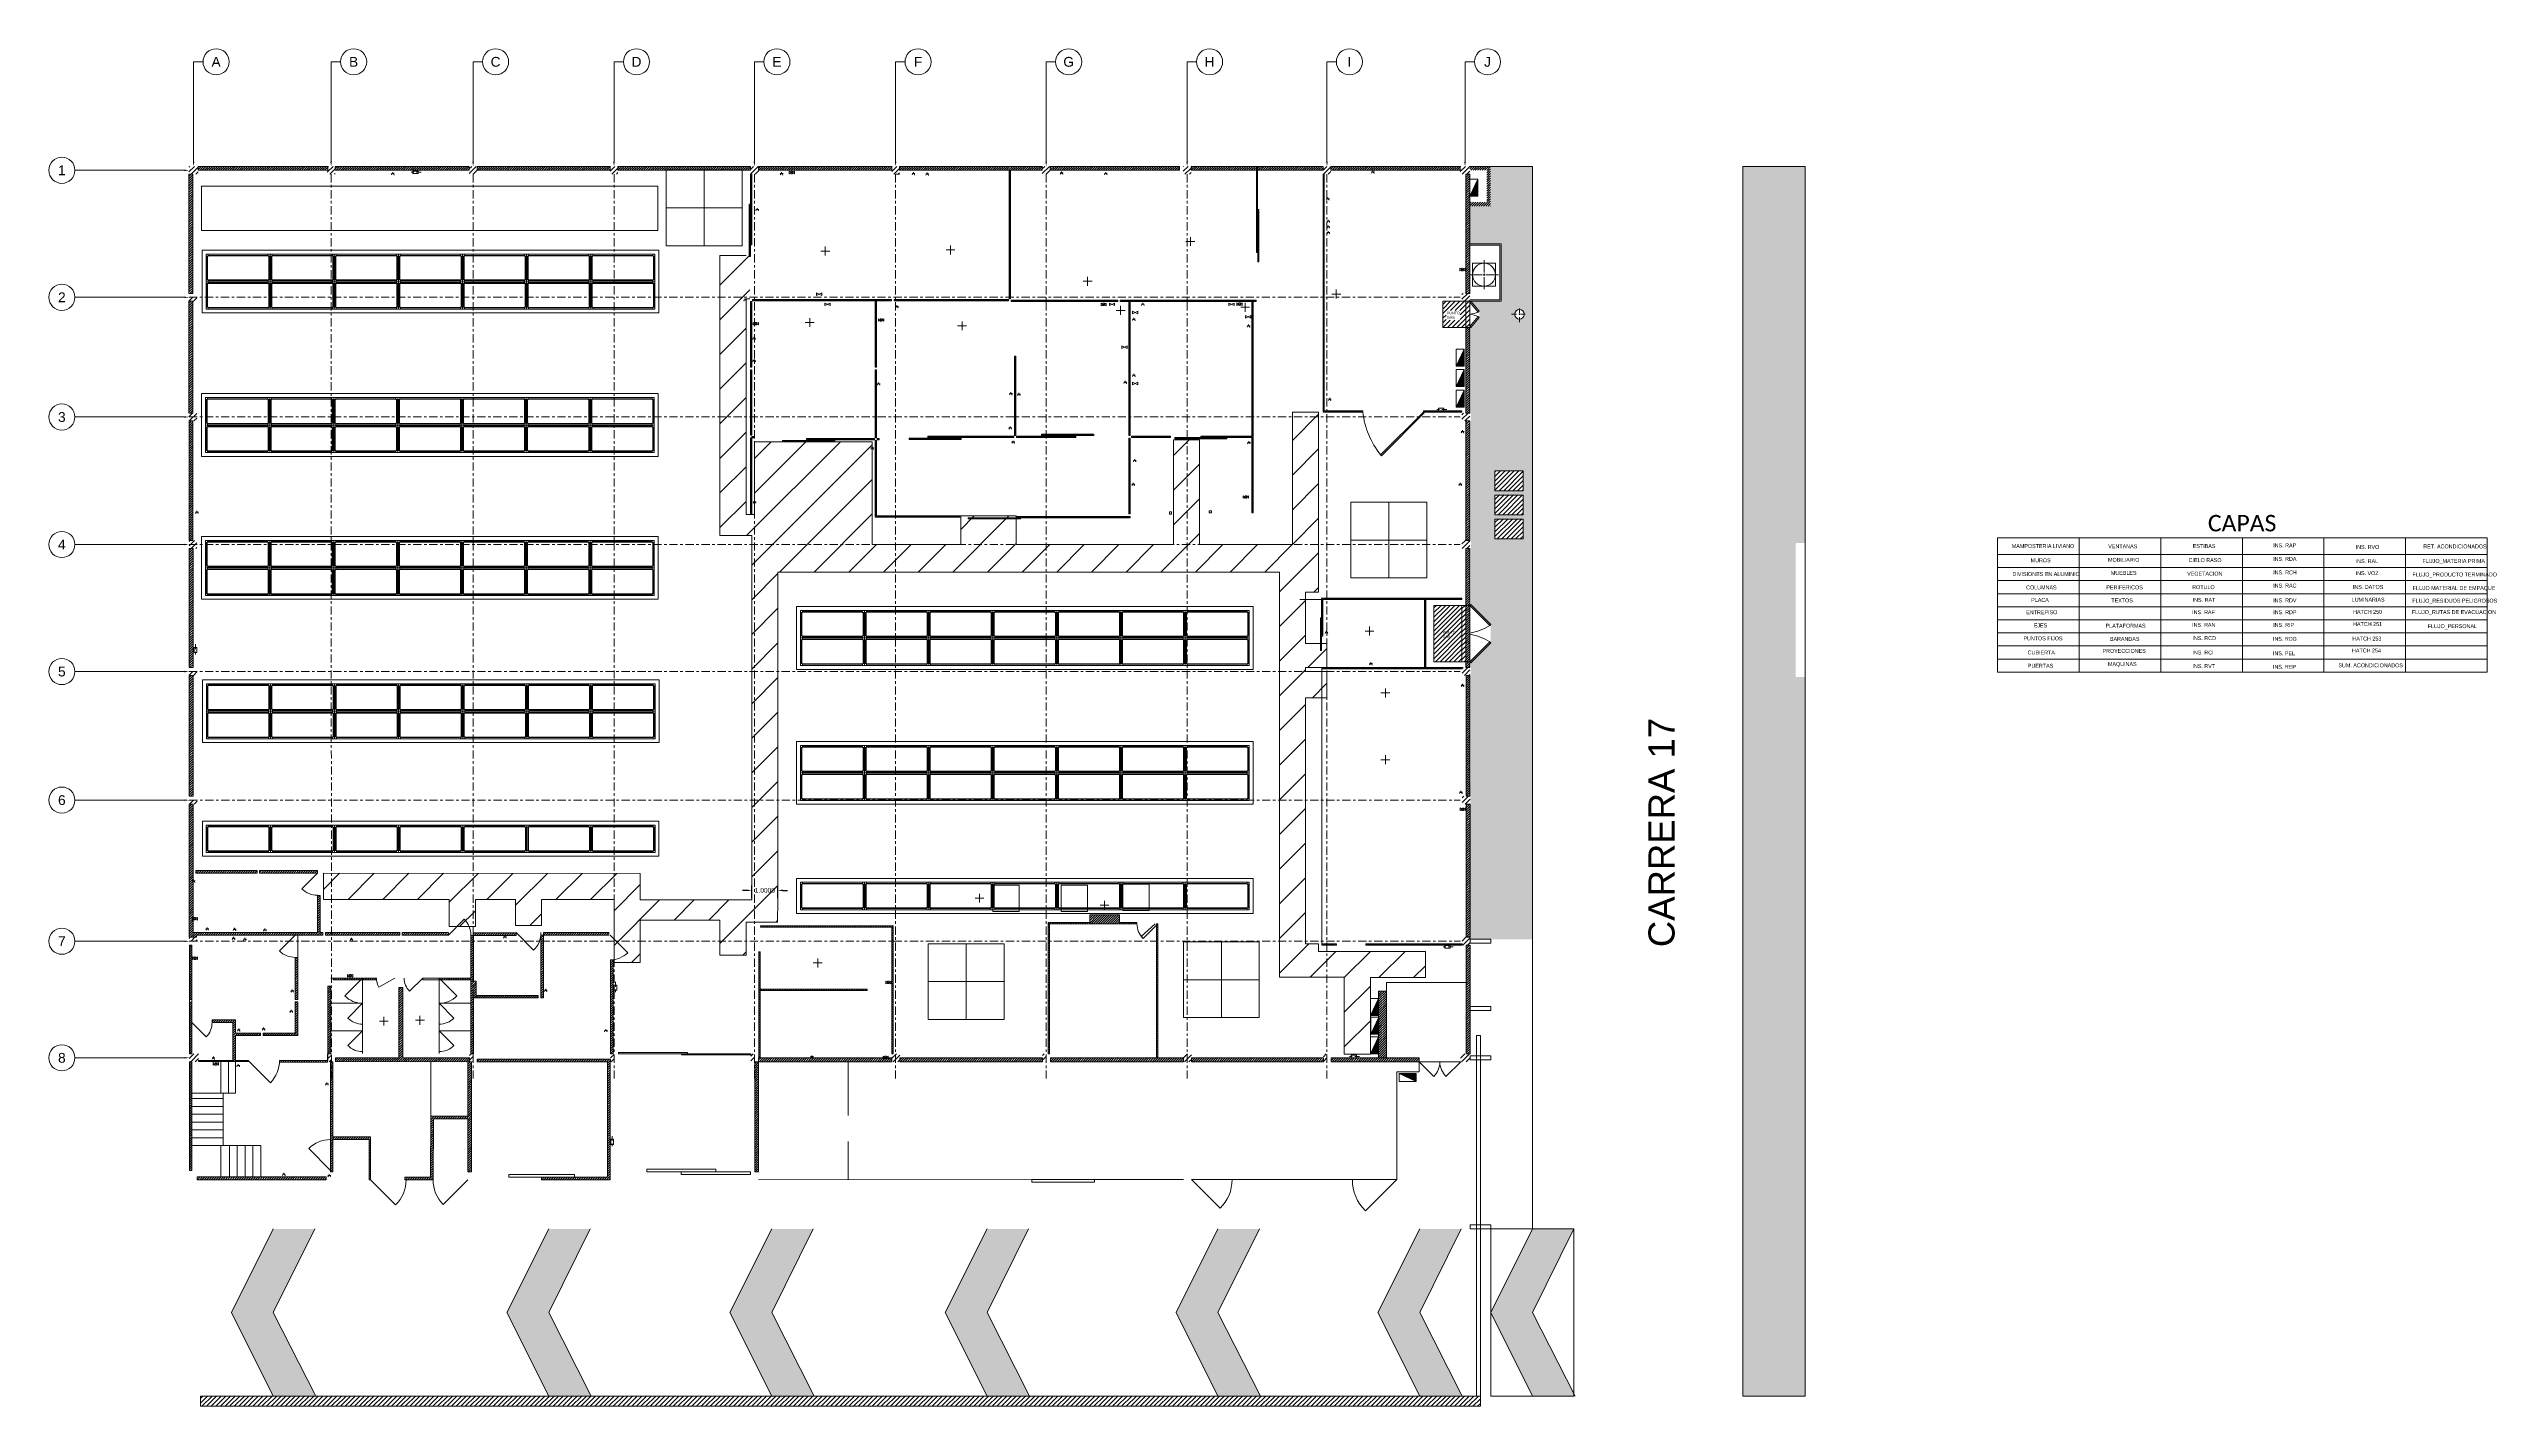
# Model space of a CAD drawing. Header units: inches. Extents: x -5.4 to 87.9, y -12.2 to 39.7.
import ezdxf
from ezdxf import colors
from ezdxf.entities.mleader import LeaderData, LeaderLine
from ezdxf.enums import TextEntityAlignment as Align
from ezdxf.math import Vec2, Vec3

# ---------------------------------------------------------------- set-up
doc = ezdxf.new("R2010")
doc.units = ezdxf.units.IN
doc.header["$LTSCALE"] = 0.25
doc.header["$MEASUREMENT"] = 0
for name, pattern in [('CENTER', [2, 1.25, -0.25, 0.25, -0.25]), ('CENTER2', [1.125, 0.75, -0.125, 0.125, -0.125]), ('DASHDOT2', [0.5, 0.25, -0.125, 0, -0.125]), ('HIDDEN', [0.375, 0.25, -0.125])]:
    doc.linetypes.add(name, pattern=pattern)
doc.layers.get('0').update_dxf_attribs({"lineweight": 9})
doc.layers.get('Defpoints').update_dxf_attribs({"lineweight": 9})
for name, color, linetype, lineweight in [('BARANDAS', 4, 'Continuous', 9), ('C. roedores', 240, 'Continuous', 5), ('CIELO RASO', 4, 'Continuous', 9), ('COLUMNA', 1, 'Continuous', 9), ('Columnas', 10, 'Continuous', 9), ('CUBIERTA', 1, 'Continuous', 9), ('DIVISIONES EN ALUMINIO', 8, 'Continuous', 9), ('Electrico', 7, 'Continuous', 5), ('ENTREPISO', 53, 'Continuous', 5), ('ESTIBAS', 40, 'Continuous', 5), ('FLUJO_MATERIA PRIMA', 150, 'Continuous', 5), ('FLUJO_MATERIAL DE EMPAQUE', 51, 'Continuous', 5), ('FLUJO_PERSONAL', 253, 'Continuous', 5), ('FLUJO_PRODUCTO TERMINADO', 12, 'Continuous', 5), ('FLUJO_RESIDUOS PELIGROSOS', 220, 'Continuous', 5), ('FLUJOS_RUTAS DE EVACUACION', 80, 'Continuous', 5), ('HATCH 250', 250, 'Continuous', 5), ('HATCH 251', 251, 'Continuous', 5), ('HATCH 254', 254, 'Continuous', 5), ('INS. DATOS', 160, 'FENCELINE1', 5), ('INS. PEL', 40, 'DASHDOT2', 5), ('INS. RAL', 7, 'Continuous', 5), ('INS. RAN', 7, 'Continuous', 5), ('INS. RAT', 7, 'Continuous', 5), ('INS. RDA', 4, 'Continuous', 5), ('INS. RDP', 7, 'Continuous', 5), ('INS. REP', 252, 'Continuous', 5), ('INS. RIP', 7, 'Continuous', 5), ('INS. VOZ', 90, 'FENCELINE1', 5), ('LUMINARIAS', 203, 'Continuous', 5), ('MAMPOSTERIA LIVIANA', 5, 'Continuous', 5), ('MAQUINAS', 140, 'Continuous', 5), ('MOBILIARIO', 8, 'Continuous', 5), ('MUEBLES', 8, 'Continuous', 5), ('Muro Estructural', 164, 'Continuous', 5), ('MUROS', 164, 'Continuous', 5), ('PERIFERICOS', 7, 'Continuous', 5), ('PLACA', 6, 'Continuous', 5), ('PLATAFORMA', 252, 'Continuous', 5), ('PROYECCIONES', 8, 'HIDDEN', 5), ('PUERTAS', 2, 'Continuous', 5), ('PUNTO FIJO', 3, 'Continuous', 5), ('RET. ACONDICIONADOS', 240, 'Continuous', 5), ('ROTULO', 7, 'Continuous', 5), ('Sum agua pot', 106, 'Continuous', 5), ('SUM. ACONDICIONADOS', 150, 'Continuous', 5), ('Sum. aire', 150, 'Continuous', 5), ('TEXTOS', 7, 'Continuous', 5), ('VEGETACION', 3, 'Continuous', 5), ('VENTANAS', 2, 'Continuous', 5)]:
    doc.layers.add(name, color=color, linetype=linetype, lineweight=lineweight)
for name, color, linetype, lineweight, transparency in [('COTAS', 7, 'Continuous', 9, 0.6), ('EJES', 1, 'CENTER', 9, 0.6), ('HATCH 253', 251, 'Continuous', 5, 0.8)]:
    doc.layers.add(name, color=color, linetype=linetype, lineweight=lineweight, transparency=transparency)
for name, color, linetype, lineweight, true_color in [('INS. RAC', 7, 'Continuous', 5, 0xd4cda3), ('INS. RAF', 7, 'Continuous', 5, 0xc6cd6e), ('INS. RAP', 7, 'Continuous', 5, 0x59704d), ('INS. RCD', 7, 'Continuous', 5, 0xaa891c), ('INS. RCH', 7, 'Continuous', 5, 0xa0b093), ('INS. RCI', 7, 'Continuous', 5, 0xd40000), ('INS. RDG', 7, 'Continuous', 5, 0xac9a15), ('INS. RDV', 7, 'Continuous', 5, 0x959595), ('INS. RVO', 7, 'Continuous', 5, 0xff8e59), ('INS. RVT', 7, 'Continuous', 5, 0x8e8589)]:
    doc.layers.add(name, color=color, linetype=linetype, lineweight=lineweight, true_color=true_color)
doc.layers.get('COTAS').off()
doc.styles.add('Arial', font='arial.ttf')
doc.styles.get("Standard").update_dxf_attribs({"font": 'arial.ttf'})
doc.linetypes.add('FENCELINE1', pattern='A,0.25,-0.1,[133,ltypeshp.shx,S=0.1,R=0,X=-0.1,Y=0],-0.1,1', length=1.45)
doc.dimstyles.get("Standard").update_dxf_attribs({"dimtxt": 0.18, "dimasz": 0.18, "dimexe": 0.18, "dimexo": 0.0625, "dimgap": 0.09, "dimtad": 0, "dimtih": 1, "dimtoh": 1, "dimdec": 4, "dimzin": 0, "dimdsep": 46, "dimtxsty": 'Standard', "dimcen": 0.09, "dimadec": 0, "dimazin": 0, "dimtfac": 1, "dimtdec": 4, "dimtofl": 0, "dimtmove": 0, "dimatfit": 3, "dimfxl": 1, "dimtolj": 1, "dimtzin": 0, "dimarcsym": 0})

# ---------------------------------------------------------------- blocks, each defined once
blk = doc.blocks.new('_TagCircle')
at = {"color": 0, "linetype": 'ByBlock', "lineweight": -2, "transparency": 16777216}
blk.add_circle((0, 0), 0.125, dxfattribs=at)
at = {"layer": 'PUNTO FIJO', "color": 0, "transparency": 16777216}
blk.add_attdef('NÚMEROETIQUETA', text='', height=0.09375, dxfattribs=at).set_placement((0, -0.046875), align=Align.CENTER)
blk = doc.blocks.new('*U3')
at = {"layer": 'DIVISIONES EN ALUMINIO', "color": 0}
blk.add_line((-244063.941, 239164.854), (-244059.918, 239164.854), dxfattribs=at)
for points in [[(-244063.981, 239164.874), (-244063.941, 239164.874), (-244063.941, 239164.834), (-244063.981, 239164.834)], [(-244063.941, 239164.874), (-244059.918, 239164.874), (-244059.918, 239164.834), (-244063.941, 239164.834)], [(-244059.918, 239164.874), (-244059.878, 239164.874), (-244059.878, 239164.834), (-244059.918, 239164.834)]]:
    blk.add_lwpolyline(points, close=True, dxfattribs=at)
blk = doc.blocks.new('*U4')
at = {"layer": 'DIVISIONES EN ALUMINIO', "color": 0}
blk.add_line((-244064.066, 239164.854), (-244061.396, 239164.854), dxfattribs=at)
for points in [[(-244064.106, 239164.874), (-244064.066, 239164.874), (-244064.066, 239164.834), (-244064.106, 239164.834)], [(-244064.066, 239164.874), (-244061.396, 239164.874), (-244061.396, 239164.834), (-244064.066, 239164.834)], [(-244061.396, 239164.874), (-244061.356, 239164.874), (-244061.356, 239164.834), (-244061.396, 239164.834)]]:
    blk.add_lwpolyline(points, close=True, dxfattribs=at)
blk = doc.blocks.new('*U5')
at = {"layer": 'DIVISIONES EN ALUMINIO', "color": 0}
blk.add_line((-244064.066, 239164.854), (-244062.48, 239164.854), dxfattribs=at)
for points in [[(-244064.106, 239164.874), (-244064.066, 239164.874), (-244064.066, 239164.834), (-244064.106, 239164.834)], [(-244064.066, 239164.874), (-244062.48, 239164.874), (-244062.48, 239164.834), (-244064.066, 239164.834)], [(-244062.48, 239164.874), (-244062.44, 239164.874), (-244062.44, 239164.834), (-244062.48, 239164.834)]]:
    blk.add_lwpolyline(points, close=True, dxfattribs=at)
blk = doc.blocks.new('*U6')
at = {"layer": 'DIVISIONES EN ALUMINIO', "color": 0}
blk.add_line((-244064.066, 239164.854), (-244061.894, 239164.854), dxfattribs=at)
for points in [[(-244064.106, 239164.874), (-244064.066, 239164.874), (-244064.066, 239164.834), (-244064.106, 239164.834)], [(-244064.066, 239164.874), (-244061.894, 239164.874), (-244061.894, 239164.834), (-244064.066, 239164.834)], [(-244061.894, 239164.874), (-244061.854, 239164.874), (-244061.854, 239164.834), (-244061.894, 239164.834)]]:
    blk.add_lwpolyline(points, close=True, dxfattribs=at)
blk = doc.blocks.new('*U7')
at = {"layer": 'DIVISIONES EN ALUMINIO', "color": 0}
blk.add_line((-244066.895, 239164.854), (-244062.541, 239164.854), dxfattribs=at)
for points in [[(-244066.935, 239164.874), (-244066.895, 239164.874), (-244066.895, 239164.834), (-244066.935, 239164.834)], [(-244066.895, 239164.874), (-244062.541, 239164.874), (-244062.541, 239164.834), (-244066.895, 239164.834)], [(-244062.541, 239164.874), (-244062.501, 239164.874), (-244062.501, 239164.834), (-244062.541, 239164.834)]]:
    blk.add_lwpolyline(points, close=True, dxfattribs=at)
blk = doc.blocks.new('*U8')
at = {"layer": 'DIVISIONES EN ALUMINIO', "color": 0}
blk.add_line((-244070.495, 239164.854), (-244067.183, 239164.854), dxfattribs=at)
for points in [[(-244070.535, 239164.874), (-244070.495, 239164.874), (-244070.495, 239164.834), (-244070.535, 239164.834)], [(-244070.495, 239164.874), (-244067.183, 239164.874), (-244067.183, 239164.834), (-244070.495, 239164.834)], [(-244067.183, 239164.874), (-244067.143, 239164.874), (-244067.143, 239164.834), (-244067.183, 239164.834)]]:
    blk.add_lwpolyline(points, close=True, dxfattribs=at)
blk = doc.blocks.new('*U9')
at = {"layer": 'DIVISIONES EN ALUMINIO', "color": 0}
blk.add_line((-244064.005, 239164.854), (-244061.988, 239164.854), dxfattribs=at)
for points in [[(-244064.045, 239164.874), (-244064.005, 239164.874), (-244064.005, 239164.834), (-244064.045, 239164.834)], [(-244064.005, 239164.874), (-244061.988, 239164.874), (-244061.988, 239164.834), (-244064.005, 239164.834)], [(-244061.988, 239164.874), (-244061.948, 239164.874), (-244061.948, 239164.834), (-244061.988, 239164.834)]]:
    blk.add_lwpolyline(points, close=True, dxfattribs=at)
blk = doc.blocks.new('*U14')
at = {"layer": 'DIVISIONES EN ALUMINIO', "color": 0}
blk.add_line((-244064.025, 239164.854), (-244062.021, 239164.854), dxfattribs=at)
for points in [[(-244064.065, 239164.874), (-244064.025, 239164.874), (-244064.025, 239164.834), (-244064.065, 239164.834)], [(-244064.025, 239164.874), (-244062.021, 239164.874), (-244062.021, 239164.834), (-244064.025, 239164.834)], [(-244062.021, 239164.874), (-244061.981, 239164.874), (-244061.981, 239164.834), (-244062.021, 239164.834)]]:
    blk.add_lwpolyline(points, close=True, dxfattribs=at)
blk = doc.blocks.new('*U67')
at = {"layer": 'DIVISIONES EN ALUMINIO', "color": 0}
blk.add_line((-244064.025, 239164.854), (-244061.663, 239164.854), dxfattribs=at)
for points in [[(-244064.065, 239164.874), (-244064.025, 239164.874), (-244064.025, 239164.834), (-244064.065, 239164.834)], [(-244064.025, 239164.874), (-244061.663, 239164.874), (-244061.663, 239164.834), (-244064.025, 239164.834)], [(-244061.663, 239164.874), (-244061.623, 239164.874), (-244061.623, 239164.834), (-244061.663, 239164.834)]]:
    blk.add_lwpolyline(points, close=True, dxfattribs=at)
blk = doc.blocks.new('*U12')
at = {"layer": 'DIVISIONES EN ALUMINIO', "color": 0}
blk.add_line((-244070.582, 239164.854), (-244070.596, 239164.854), dxfattribs=at)
for points in [[(-244070.622, 239164.874), (-244070.582, 239164.874), (-244070.582, 239164.834), (-244070.622, 239164.834)], [(-244070.596, 239164.874), (-244070.556, 239164.874), (-244070.556, 239164.834), (-244070.596, 239164.834)], [(-244070.582, 239164.874), (-244070.596, 239164.874), (-244070.596, 239164.834), (-244070.582, 239164.834)]]:
    blk.add_lwpolyline(points, close=True, dxfattribs=at)
blk = doc.blocks.new('*U13')
at = {"layer": 'DIVISIONES EN ALUMINIO', "color": 0}
blk.add_line((-244070.499, 239164.854), (-244068.412, 239164.854), dxfattribs=at)
for points in [[(-244070.539, 239164.874), (-244070.499, 239164.874), (-244070.499, 239164.834), (-244070.539, 239164.834)], [(-244070.499, 239164.874), (-244068.412, 239164.874), (-244068.412, 239164.834), (-244070.499, 239164.834)], [(-244068.412, 239164.874), (-244068.372, 239164.874), (-244068.372, 239164.834), (-244068.412, 239164.834)]]:
    blk.add_lwpolyline(points, close=True, dxfattribs=at)
blk = doc.blocks.new('*U10')
at = {"layer": 'DIVISIONES EN ALUMINIO', "color": 0}
blk.add_line((-244064.003, 239164.854), (-244061.915, 239164.854), dxfattribs=at)
for points in [[(-244064.043, 239164.874), (-244064.003, 239164.874), (-244064.003, 239164.834), (-244064.043, 239164.834)], [(-244064.003, 239164.874), (-244061.915, 239164.874), (-244061.915, 239164.834), (-244064.003, 239164.834)], [(-244061.915, 239164.874), (-244061.875, 239164.874), (-244061.875, 239164.834), (-244061.915, 239164.834)]]:
    blk.add_lwpolyline(points, close=True, dxfattribs=at)
blk = doc.blocks.new('*U15')
at = {"layer": 'DIVISIONES EN ALUMINIO', "color": 0}
blk.add_line((-244063.996, 239164.854), (-244061.98, 239164.854), dxfattribs=at)
for points in [[(-244064.036, 239164.874), (-244063.996, 239164.874), (-244063.996, 239164.834), (-244064.036, 239164.834)], [(-244063.996, 239164.874), (-244061.98, 239164.874), (-244061.98, 239164.834), (-244063.996, 239164.834)], [(-244061.98, 239164.874), (-244061.94, 239164.874), (-244061.94, 239164.834), (-244061.98, 239164.834)]]:
    blk.add_lwpolyline(points, close=True, dxfattribs=at)
blk = doc.blocks.new('*U16')
at = {"layer": 'DIVISIONES EN ALUMINIO', "color": 0}
blk.add_line((-244066.521, 239164.854), (-244062.953, 239164.854), dxfattribs=at)
for points in [[(-244066.561, 239164.874), (-244066.521, 239164.874), (-244066.521, 239164.834), (-244066.561, 239164.834)], [(-244066.521, 239164.874), (-244062.953, 239164.874), (-244062.953, 239164.834), (-244066.521, 239164.834)], [(-244062.953, 239164.874), (-244062.913, 239164.874), (-244062.913, 239164.834), (-244062.953, 239164.834)]]:
    blk.add_lwpolyline(points, close=True, dxfattribs=at)
blk = doc.blocks.new('*U17')
at = {"layer": 'DIVISIONES EN ALUMINIO', "color": 0}
blk.add_line((-244070.654, 239164.854), (-244067.984, 239164.854), dxfattribs=at)
for points in [[(-244070.694, 239164.874), (-244070.654, 239164.874), (-244070.654, 239164.834), (-244070.694, 239164.834)], [(-244070.654, 239164.874), (-244067.984, 239164.874), (-244067.984, 239164.834), (-244070.654, 239164.834)], [(-244067.984, 239164.874), (-244067.944, 239164.874), (-244067.944, 239164.834), (-244067.984, 239164.834)]]:
    blk.add_lwpolyline(points, close=True, dxfattribs=at)
blk = doc.blocks.new('*U18')
at = {"layer": 'DIVISIONES EN ALUMINIO', "color": 0}
blk.add_line((-244069.393, 239164.854), (-244067.581, 239164.854), dxfattribs=at)
for points in [[(-244069.433, 239164.874), (-244069.393, 239164.874), (-244069.393, 239164.834), (-244069.433, 239164.834)], [(-244069.393, 239164.874), (-244067.581, 239164.874), (-244067.581, 239164.834), (-244069.393, 239164.834)], [(-244067.581, 239164.874), (-244067.541, 239164.874), (-244067.541, 239164.834), (-244067.581, 239164.834)]]:
    blk.add_lwpolyline(points, close=True, dxfattribs=at)
blk = doc.blocks.new('*U19')
at = {"layer": 'DIVISIONES EN ALUMINIO', "color": 0}
blk.add_line((-244062.3, 239164.854), (-244059.855, 239164.854), dxfattribs=at)
for points in [[(-244062.34, 239164.874), (-244062.3, 239164.874), (-244062.3, 239164.834), (-244062.34, 239164.834)], [(-244062.3, 239164.874), (-244059.855, 239164.874), (-244059.855, 239164.834), (-244062.3, 239164.834)], [(-244059.855, 239164.874), (-244059.815, 239164.874), (-244059.815, 239164.834), (-244059.855, 239164.834)]]:
    blk.add_lwpolyline(points, close=True, dxfattribs=at)
blk = doc.blocks.new('*U20')
at = {"layer": 'DIVISIONES EN ALUMINIO', "color": 0}
blk.add_line((-244067.809, 239164.854), (-244063.559, 239164.854), dxfattribs=at)
for points in [[(-244067.849, 239164.874), (-244067.809, 239164.874), (-244067.809, 239164.834), (-244067.849, 239164.834)], [(-244067.809, 239164.874), (-244063.559, 239164.874), (-244063.559, 239164.834), (-244067.809, 239164.834)], [(-244063.559, 239164.874), (-244063.519, 239164.874), (-244063.519, 239164.834), (-244063.559, 239164.834)]]:
    blk.add_lwpolyline(points, close=True, dxfattribs=at)
blk = doc.blocks.new('*U21')
at = {"layer": 'DIVISIONES EN ALUMINIO', "color": 0}
blk.add_line((-244065.249, 239164.854), (-244060.953, 239164.854), dxfattribs=at)
for points in [[(-244065.289, 239164.874), (-244065.249, 239164.874), (-244065.249, 239164.834), (-244065.289, 239164.834)], [(-244065.249, 239164.874), (-244060.953, 239164.874), (-244060.953, 239164.834), (-244065.249, 239164.834)], [(-244060.953, 239164.874), (-244060.913, 239164.874), (-244060.913, 239164.834), (-244060.953, 239164.834)]]:
    blk.add_lwpolyline(points, close=True, dxfattribs=at)
blk = doc.blocks.new('*U22')
at = {"layer": 'DIVISIONES EN ALUMINIO', "color": 0}
blk.add_line((-244069.208, 239164.854), (-244067.621, 239164.854), dxfattribs=at)
for points in [[(-244069.248, 239164.874), (-244069.208, 239164.874), (-244069.208, 239164.834), (-244069.248, 239164.834)], [(-244069.208, 239164.874), (-244067.621, 239164.874), (-244067.621, 239164.834), (-244069.208, 239164.834)], [(-244067.621, 239164.874), (-244067.581, 239164.874), (-244067.581, 239164.834), (-244067.621, 239164.834)]]:
    blk.add_lwpolyline(points, close=True, dxfattribs=at)
blk = doc.blocks.new('*U23')
at = {"layer": 'DIVISIONES EN ALUMINIO', "color": 0}
blk.add_line((-244068.92109, 239164.85388), (-244067.75109, 239164.85388), dxfattribs=at)
for points in [[(-244068.96109, 239164.87388), (-244068.92109, 239164.87388), (-244068.92109, 239164.83388), (-244068.96109, 239164.83388)], [(-244068.92109, 239164.87388), (-244067.75109, 239164.87388), (-244067.75109, 239164.83388), (-244068.92109, 239164.83388)], [(-244067.75109, 239164.87388), (-244067.71109, 239164.87388), (-244067.71109, 239164.83388), (-244067.75109, 239164.83388)]]:
    blk.add_lwpolyline(points, close=True, dxfattribs=at)
blk = doc.blocks.new('*U38')
at = {"layer": 'DIVISIONES EN ALUMINIO', "color": 0}
blk.add_line((-244063.96, 239164.854), (-244061.596, 239164.854), dxfattribs=at)
for points in [[(-244064, 239164.874), (-244063.96, 239164.874), (-244063.96, 239164.834), (-244064, 239164.834)], [(-244063.96, 239164.874), (-244061.596, 239164.874), (-244061.596, 239164.834), (-244063.96, 239164.834)], [(-244061.596, 239164.874), (-244061.556, 239164.874), (-244061.556, 239164.834), (-244061.596, 239164.834)]]:
    blk.add_lwpolyline(points, close=True, dxfattribs=at)
blk = doc.blocks.new('*U11')
at = {"layer": 'DIVISIONES EN ALUMINIO', "color": 0}
blk.add_line((-244063.96, 239164.854), (-244061.596, 239164.854), dxfattribs=at)
for points in [[(-244064, 239164.874), (-244063.96, 239164.874), (-244063.96, 239164.834), (-244064, 239164.834)], [(-244063.96, 239164.874), (-244061.596, 239164.874), (-244061.596, 239164.834), (-244063.96, 239164.834)], [(-244061.596, 239164.874), (-244061.556, 239164.874), (-244061.556, 239164.834), (-244061.596, 239164.834)]]:
    blk.add_lwpolyline(points, close=True, dxfattribs=at)
blk = doc.blocks.new('*U25')
at = {"layer": 'DIVISIONES EN ALUMINIO', "color": 0}
blk.add_line((-244070.332, 239164.854), (-244067.687, 239164.854), dxfattribs=at)
for points in [[(-244070.372, 239164.874), (-244070.332, 239164.874), (-244070.332, 239164.834), (-244070.372, 239164.834)], [(-244070.332, 239164.874), (-244067.687, 239164.874), (-244067.687, 239164.834), (-244070.332, 239164.834)], [(-244067.687, 239164.874), (-244067.647, 239164.874), (-244067.647, 239164.834), (-244067.687, 239164.834)]]:
    blk.add_lwpolyline(points, close=True, dxfattribs=at)
blk = doc.blocks.new('*U24')
at = {"layer": 'DIVISIONES EN ALUMINIO', "color": 0}
blk.add_line((-244070.599, 239164.854), (-244067.046, 239164.854), dxfattribs=at)
for points in [[(-244070.639, 239164.874), (-244070.599, 239164.874), (-244070.599, 239164.834), (-244070.639, 239164.834)], [(-244070.599, 239164.874), (-244067.046, 239164.874), (-244067.046, 239164.834), (-244070.599, 239164.834)], [(-244067.046, 239164.874), (-244067.006, 239164.874), (-244067.006, 239164.834), (-244067.046, 239164.834)]]:
    blk.add_lwpolyline(points, close=True, dxfattribs=at)
blk = doc.blocks.new('*U39')
at = {"layer": 'DIVISIONES EN ALUMINIO', "color": 0}
blk.add_line((-244064.066, 239164.854), (-244056.563, 239164.854), dxfattribs=at)
for points in [[(-244064.106, 239164.874), (-244064.066, 239164.874), (-244064.066, 239164.834), (-244064.106, 239164.834)], [(-244064.066, 239164.874), (-244056.563, 239164.874), (-244056.563, 239164.834), (-244064.066, 239164.834)], [(-244056.563, 239164.874), (-244056.523, 239164.874), (-244056.523, 239164.834), (-244056.563, 239164.834)]]:
    blk.add_lwpolyline(points, close=True, dxfattribs=at)
blk = doc.blocks.new('*U40')
at = {"layer": 'DIVISIONES EN ALUMINIO', "color": 0}
blk.add_line((-244069.208, 239164.854), (-244068.061, 239164.854), dxfattribs=at)
for points in [[(-244069.248, 239164.874), (-244069.208, 239164.874), (-244069.208, 239164.834), (-244069.248, 239164.834)], [(-244069.208, 239164.874), (-244068.061, 239164.874), (-244068.061, 239164.834), (-244069.208, 239164.834)], [(-244068.061, 239164.874), (-244068.021, 239164.874), (-244068.021, 239164.834), (-244068.061, 239164.834)]]:
    blk.add_lwpolyline(points, close=True, dxfattribs=at)
blk = doc.blocks.new('Cajon Electrico')
at = {"layer": 'Electrico'}
h = blk.add_hatch(color=256, dxfattribs=at)
h.dxf.hatch_style = 1
h.paths.add_polyline_path([(0.306, 0.65), (0, 0), (0.306, 0)])
blk.add_line((0.306, 0.65), (0, 0), dxfattribs=at)
blk.add_lwpolyline([(0.306, 0), (0, 0), (0, 0.65), (0.306, 0.65)], close=True, dxfattribs=at)
blk = doc.blocks.new('*U44')
at = {"layer": 'DIVISIONES EN ALUMINIO', "color": 0}
blk.add_line((-244071.466, 239164.854), (-244067.073, 239164.854), dxfattribs=at)
for points in [[(-244071.506, 239164.874), (-244071.466, 239164.874), (-244071.466, 239164.834), (-244071.506, 239164.834)], [(-244071.466, 239164.874), (-244067.073, 239164.874), (-244067.073, 239164.834), (-244071.466, 239164.834)], [(-244067.073, 239164.874), (-244067.033, 239164.874), (-244067.033, 239164.834), (-244067.073, 239164.834)]]:
    blk.add_lwpolyline(points, close=True, dxfattribs=at)
blk = doc.blocks.new('Torre de enfriamiento')
at = {"layer": 'MAQUINAS'}
blk.add_lwpolyline([(0, 0), (0.874, 0), (0.874, 0.874), (0, 0.874)], close=True, dxfattribs=at)
blk.add_circle((0.437, 0.437), 0.437, dxfattribs=at)
blk = doc.blocks.new('*U45')
at = {"layer": 'DIVISIONES EN ALUMINIO', "color": 0}
blk.add_line((-244062.3, 239164.854), (-244060.163, 239164.854), dxfattribs=at)
for points in [[(-244062.34, 239164.874), (-244062.3, 239164.874), (-244062.3, 239164.834), (-244062.34, 239164.834)], [(-244062.3, 239164.874), (-244060.163, 239164.874), (-244060.163, 239164.834), (-244062.3, 239164.834)], [(-244060.163, 239164.874), (-244060.123, 239164.874), (-244060.123, 239164.834), (-244060.163, 239164.834)]]:
    blk.add_lwpolyline(points, close=True, dxfattribs=at)
blk = doc.blocks.new('*U46')
at = {"layer": 'DIVISIONES EN ALUMINIO', "color": 0}
blk.add_line((-244062.3, 239164.854), (-244061.203, 239164.854), dxfattribs=at)
for points in [[(-244062.34, 239164.874), (-244062.3, 239164.874), (-244062.3, 239164.834), (-244062.34, 239164.834)], [(-244062.3, 239164.874), (-244061.203, 239164.874), (-244061.203, 239164.834), (-244062.3, 239164.834)], [(-244061.203, 239164.874), (-244061.163, 239164.874), (-244061.163, 239164.834), (-244061.203, 239164.834)]]:
    blk.add_lwpolyline(points, close=True, dxfattribs=at)
blk = doc.blocks.new('*U47')
at = {"layer": 'DIVISIONES EN ALUMINIO', "color": 0}
blk.add_line((-244062.3, 239164.854), (-244061.34, 239164.854), dxfattribs=at)
for points in [[(-244062.34, 239164.874), (-244062.3, 239164.874), (-244062.3, 239164.834), (-244062.34, 239164.834)], [(-244062.3, 239164.874), (-244061.34, 239164.874), (-244061.34, 239164.834), (-244062.3, 239164.834)], [(-244061.34, 239164.874), (-244061.3, 239164.874), (-244061.3, 239164.834), (-244061.34, 239164.834)]]:
    blk.add_lwpolyline(points, close=True, dxfattribs=at)
blk = doc.blocks.new('*U48')
at = {"layer": 'MAQUINAS', "color": 0, "transparency": 16777216}
for p, q in [((-0.557, 0), (-0.087, 0)), ((0, 0.087), (0, 0.557)), ((0.087, 0), (0.557, 0)), ((0, -0.557), (0, -0.087))]:
    blk.add_line(p, q, dxfattribs=at)
at = {"layer": 'MAQUINAS', "color": 0, "linetype": 'Continuous', "transparency": 16777216}
for p, q in [((-0.044, 0), (0.044, 0)), ((0, -0.044), (0, 0.044))]:
    blk.add_line(p, q, dxfattribs=at)
blk = doc.blocks.new('*U49')
at = {"layer": 'PUNTO FIJO'}
blk.add_lwpolyline([(-0.54, -0.38), (0.54, -0.38), (0.54, 0.38), (-0.54, 0.38), (-0.54, -0.38)], dxfattribs=at)
blk = doc.blocks.new('*U50')
at = {"layer": 'PUNTO FIJO', "color": 0, "linetype": 'ByBlock', "lineweight": -2, "transparency": 16777216}
for p in [(0, 1.841), (0, 0.92), (0, 0)]:
    blk.add_blockref('*U49', p, dxfattribs=at)
blk = doc.blocks.new('*U122')
at = {"layer": 'DIVISIONES EN ALUMINIO', "color": 0}
blk.add_line((-244071.466, 239164.854), (-244071.078, 239164.854), dxfattribs=at)
for points in [[(-244071.506, 239164.874), (-244071.466, 239164.874), (-244071.466, 239164.834), (-244071.506, 239164.834)], [(-244071.466, 239164.874), (-244071.078, 239164.874), (-244071.078, 239164.834), (-244071.466, 239164.834)], [(-244071.078, 239164.874), (-244071.038, 239164.874), (-244071.038, 239164.834), (-244071.078, 239164.834)]]:
    blk.add_lwpolyline(points, close=True, dxfattribs=at)
blk = doc.blocks.new('*U121')
at = {"layer": 'DIVISIONES EN ALUMINIO', "color": 0}
blk.add_line((-244070.068, 239164.854), (-244067.073, 239164.854), dxfattribs=at)
for points in [[(-244070.108, 239164.874), (-244070.068, 239164.874), (-244070.068, 239164.834), (-244070.108, 239164.834)], [(-244070.068, 239164.874), (-244067.073, 239164.874), (-244067.073, 239164.834), (-244070.068, 239164.834)], [(-244067.073, 239164.874), (-244067.033, 239164.874), (-244067.033, 239164.834), (-244067.073, 239164.834)]]:
    blk.add_lwpolyline(points, close=True, dxfattribs=at)
blk = doc.blocks.new('*U72')
at = {"layer": 'DIVISIONES EN ALUMINIO', "color": 0}
blk.add_line((-244069.117, 239164.854), (-244066.777, 239164.854), dxfattribs=at)
for points in [[(-244069.157, 239164.874), (-244069.117, 239164.874), (-244069.117, 239164.834), (-244069.157, 239164.834)], [(-244069.117, 239164.874), (-244066.777, 239164.874), (-244066.777, 239164.834), (-244069.117, 239164.834)], [(-244066.777, 239164.874), (-244066.737, 239164.874), (-244066.737, 239164.834), (-244066.777, 239164.834)]]:
    blk.add_lwpolyline(points, close=True, dxfattribs=at)
blk = doc.blocks.new('*U75')
at = {"layer": 'DIVISIONES EN ALUMINIO', "color": 0}
blk.add_line((-244068.92109, 239164.85388), (-244064.72609, 239164.85388), dxfattribs=at)
for points in [[(-244068.96109, 239164.87388), (-244068.92109, 239164.87388), (-244068.92109, 239164.83388), (-244068.96109, 239164.83388)], [(-244068.92109, 239164.87388), (-244064.72609, 239164.87388), (-244064.72609, 239164.83388), (-244068.92109, 239164.83388)], [(-244064.72609, 239164.87388), (-244064.68609, 239164.87388), (-244064.68609, 239164.83388), (-244064.72609, 239164.83388)]]:
    blk.add_lwpolyline(points, close=True, dxfattribs=at)
blk = doc.blocks.new('RACK 2.05x0.99')
at = {"layer": 'MUEBLES', "color": 1}
for p, q in [((0.076, 0.99), (2.376, 0.99)), ((0.076, 0.99), (0.076, 0.925)), ((0.076, 0.945), (2.376, 0.945)), ((2.376, 0.99), (2.376, 0.925)), ((0.076, 0.925), (2.376, 0.925)), ((0.076, 0.003), (2.376, 0.003)), ((0.076, -0.062), (0.076, 0.003)), ((2.376, -0.062), (2.376, 0.003)), ((0.076, -0.017), (2.376, -0.017)), ((0.076, -0.062), (2.376, -0.062))]:
    blk.add_line(p, q, dxfattribs=at)
at = {"layer": 'MUEBLES', "color": 5}
for p, q in [((0.018, 0.014), (0.018, 0.914)), ((0.058, 0.014), (0.058, 0.914)), ((2.394, 0.014), (2.394, 0.914)), ((2.434, 0.014), (2.434, 0.914))]:
    blk.add_line(p, q, dxfattribs=at)
for points in [[(0, 0.99), (0, 0.914), (0.076, 0.914), (0.076, 0.99)], [(2.376, 0.99), (2.376, 0.914), (2.452, 0.914), (2.452, 0.99)], [(0, -0.062), (0, 0.014), (0.076, 0.014), (0.076, -0.062)], [(2.376, -0.062), (2.376, 0.014), (2.452, 0.014), (2.452, -0.062)]]:
    blk.add_lwpolyline(points, close=True, dxfattribs=at)
blk = doc.blocks.new('*D93')
at = {"layer": 'Defpoints', "color": 0, "transparency": 16777216}
for p in [(22.518, 7.497), (21.518, 7.132), (22.518, 7.132)]:
    blk.add_point(p, dxfattribs=at)
at = {"layer": 'FLUJO_PERSONAL', "color": 0, "lineweight": -2, "transparency": 16777216}
for p, q in [((21.338, 7.497), (21.158, 7.497)), ((21.518, 7.195), (21.518, 7.677)), ((22.518, 7.195), (22.518, 7.677)), ((22.698, 7.497), (22.878, 7.497))]:
    blk.add_line(p, q, dxfattribs=at)
at = {"layer": 'FLUJO_PERSONAL', "color": 0, "transparency": 16777216}
for points in [[(21.338, 7.527), (21.338, 7.467), (21.518, 7.497)], [(22.698, 7.527), (22.698, 7.467), (22.518, 7.497)]]:
    blk.add_solid(points, dxfattribs=at)
at = {"layer": 'FLUJO_PERSONAL', "color": 0, "transparency": 16777216, "insert": (22.018, 7.497), "char_height": 0.18, "attachment_point": 5}
blk.add_mtext('\\A1;1.0000', dxfattribs=at)
blk = doc.blocks.new('*U97')
at = {"layer": 'C. roedores', "color": 0, "linetype": 'CENTER2', "transparency": 16777216}
blk.add_line((0.22, 0), (-0.22, 0), dxfattribs=at)
blk = doc.blocks.new('Trampa rat')
at = {"layer": 'C. roedores'}
blk.add_lwpolyline([(0.32, 0), (0.32, 0.1), (0.12, 0.1), (0.12, 0)], close=True, dxfattribs=at)
at = {"layer": 'C. roedores', "linetype": 'CENTER2'}
blk.add_blockref('*U97', (0.22, 0.05), dxfattribs=at)
blk = doc.blocks.new('agua pot')
at = {"layer": 'Sum agua pot'}
for p, q in [((0, 0), (0, 0.1)), ((0.2, 0.1), (0, 0)), ((0.2, 0), (0, 0.1)), ((0.2, 0.1), (0.2, 0))]:
    blk.add_line(p, q, dxfattribs=at)
blk.add_ellipse((0.1, 0.05), major_axis=(-0.0476, -0.0153), ratio=1, dxfattribs=at)
blk = doc.blocks.new('Aire')
at = {"layer": 'PERIFERICOS'}
for p, q in [((0, 0), (0, 0.1)), ((0.2, 0.1), (0, 0)), ((0.2, 0), (0, 0.1)), ((0.2, 0.1), (0.2, 0))]:
    blk.add_line(p, q, dxfattribs=at)
blk = doc.blocks.new('*U102')
at = {"layer": 'PUNTO FIJO', "color": 0, "linetype": 'CENTER2', "transparency": 16777216}
for p, q in [((-0.303, 0), (-0.037, 0)), ((0, 0.037), (0, 0.303)), ((0.037, 0), (0.303, 0)), ((0, -0.303), (0, -0.037))]:
    blk.add_line(p, q, dxfattribs=at)
at = {"layer": 'PUNTO FIJO', "color": 0, "linetype": 'Continuous', "transparency": 16777216}
for p, q in [((-0.018, 0), (0.018, 0)), ((0, -0.018), (0, 0.018))]:
    blk.add_line(p, q, dxfattribs=at)
blk = doc.blocks.new('*U103')
at = {"layer": 'PUNTO FIJO', "color": 0, "linetype": 'CENTER2', "transparency": 16777216}
for p, q in [((-0.17, 0), (-0.01, 0)), ((0, 0.01), (0, 0.17)), ((0.01, 0), (0.17, 0)), ((0, -0.17), (0, -0.01))]:
    blk.add_line(p, q, dxfattribs=at)
at = {"layer": 'PUNTO FIJO', "color": 0, "linetype": 'Continuous', "transparency": 16777216}
for p, q in [((-0.005, 0), (0.005, 0)), ((0, -0.005), (0, 0.005))]:
    blk.add_line(p, q, dxfattribs=at)
blk = doc.blocks.new('*U104')
at = {"layer": 'PUNTO FIJO', "color": 0, "linetype": 'CENTER2', "transparency": 16777216}
for p, q in [((-0.17, 0), (-0.01, 0)), ((0, 0.01), (0, 0.17)), ((0.01, 0), (0.17, 0)), ((0, -0.17), (0, -0.01))]:
    blk.add_line(p, q, dxfattribs=at)
at = {"layer": 'PUNTO FIJO', "color": 0, "linetype": 'Continuous', "transparency": 16777216}
for p, q in [((-0.005, 0), (0.005, 0)), ((0, -0.005), (0, 0.005))]:
    blk.add_line(p, q, dxfattribs=at)
blk = doc.blocks.new('*U105')
at = {"layer": 'PUNTO FIJO', "color": 0, "linetype": 'CENTER2', "transparency": 16777216}
for p, q in [((-0.17, 0), (-0.01, 0)), ((0, 0.01), (0, 0.17)), ((0.01, 0), (0.17, 0)), ((0, -0.17), (0, -0.01))]:
    blk.add_line(p, q, dxfattribs=at)
at = {"layer": 'PUNTO FIJO', "color": 0, "linetype": 'Continuous', "transparency": 16777216}
for p, q in [((-0.005, 0), (0.005, 0)), ((0, -0.005), (0, 0.005))]:
    blk.add_line(p, q, dxfattribs=at)
blk = doc.blocks.new('*U106')
at = {"layer": 'PUNTO FIJO', "color": 0, "linetype": 'CENTER2', "transparency": 16777216}
for p, q in [((-0.17, 0), (-0.01, 0)), ((0, 0.01), (0, 0.17)), ((0.01, 0), (0.17, 0)), ((0, -0.17), (0, -0.01))]:
    blk.add_line(p, q, dxfattribs=at)
at = {"layer": 'PUNTO FIJO', "color": 0, "linetype": 'Continuous', "transparency": 16777216}
for p, q in [((-0.005, 0), (0.005, 0)), ((0, -0.005), (0, 0.005))]:
    blk.add_line(p, q, dxfattribs=at)
blk = doc.blocks.new('*U107')
at = {"layer": 'PUNTO FIJO', "color": 0, "linetype": 'CENTER2', "transparency": 16777216}
for p, q in [((-0.17, 0), (-0.01, 0)), ((0, 0.01), (0, 0.17)), ((0.01, 0), (0.17, 0)), ((0, -0.17), (0, -0.01))]:
    blk.add_line(p, q, dxfattribs=at)
at = {"layer": 'PUNTO FIJO', "color": 0, "linetype": 'Continuous', "transparency": 16777216}
for p, q in [((-0.005, 0), (0.005, 0)), ((0, -0.005), (0, 0.005))]:
    blk.add_line(p, q, dxfattribs=at)
blk = doc.blocks.new('*U108')
at = {"layer": 'PUNTO FIJO', "color": 0, "linetype": 'CENTER2', "transparency": 16777216}
for p, q in [((-0.17, 0), (-0.01, 0)), ((0, 0.01), (0, 0.17)), ((0.01, 0), (0.17, 0)), ((0, -0.17), (0, -0.01))]:
    blk.add_line(p, q, dxfattribs=at)
at = {"layer": 'PUNTO FIJO', "color": 0, "linetype": 'Continuous', "transparency": 16777216}
for p, q in [((-0.005, 0), (0.005, 0)), ((0, -0.005), (0, 0.005))]:
    blk.add_line(p, q, dxfattribs=at)
blk = doc.blocks.new('*U109')
at = {"layer": 'PUNTO FIJO', "color": 0, "linetype": 'CENTER2', "transparency": 16777216}
for p, q in [((-0.17, 0), (-0.01, 0)), ((0, 0.01), (0, 0.17)), ((0.01, 0), (0.17, 0)), ((0, -0.17), (0, -0.01))]:
    blk.add_line(p, q, dxfattribs=at)
at = {"layer": 'PUNTO FIJO', "color": 0, "linetype": 'Continuous', "transparency": 16777216}
for p, q in [((-0.005, 0), (0.005, 0)), ((0, -0.005), (0, 0.005))]:
    blk.add_line(p, q, dxfattribs=at)
blk = doc.blocks.new('*U110')
at = {"layer": 'PUNTO FIJO', "color": 0, "linetype": 'CENTER2', "transparency": 16777216}
for p, q in [((-0.17, 0), (-0.01, 0)), ((0, 0.01), (0, 0.17)), ((0.01, 0), (0.17, 0)), ((0, -0.17), (0, -0.01))]:
    blk.add_line(p, q, dxfattribs=at)
at = {"layer": 'PUNTO FIJO', "color": 0, "linetype": 'Continuous', "transparency": 16777216}
for p, q in [((-0.005, 0), (0.005, 0)), ((0, -0.005), (0, 0.005))]:
    blk.add_line(p, q, dxfattribs=at)
blk = doc.blocks.new('*U111')
at = {"layer": 'PUNTO FIJO', "color": 0, "linetype": 'CENTER2', "transparency": 16777216}
for p, q in [((-0.17, 0), (-0.01, 0)), ((0, 0.01), (0, 0.17)), ((0.01, 0), (0.17, 0)), ((0, -0.17), (0, -0.01))]:
    blk.add_line(p, q, dxfattribs=at)
at = {"layer": 'PUNTO FIJO', "color": 0, "linetype": 'Continuous', "transparency": 16777216}
for p, q in [((-0.005, 0), (0.005, 0)), ((0, -0.005), (0, 0.005))]:
    blk.add_line(p, q, dxfattribs=at)
blk = doc.blocks.new('*U112')
at = {"layer": 'PUNTO FIJO', "color": 0, "linetype": 'CENTER2', "transparency": 16777216}
for p, q in [((-0.17, 0), (-0.01, 0)), ((0, 0.01), (0, 0.17)), ((0.01, 0), (0.17, 0)), ((0, -0.17), (0, -0.01))]:
    blk.add_line(p, q, dxfattribs=at)
at = {"layer": 'PUNTO FIJO', "color": 0, "linetype": 'Continuous', "transparency": 16777216}
for p, q in [((-0.005, 0), (0.005, 0)), ((0, -0.005), (0, 0.005))]:
    blk.add_line(p, q, dxfattribs=at)
blk = doc.blocks.new('*U113')
at = {"layer": 'PUNTO FIJO', "color": 0, "linetype": 'CENTER2', "transparency": 16777216}
for p, q in [((-0.17, 0), (-0.01, 0)), ((0, 0.01), (0, 0.17)), ((0.01, 0), (0.17, 0)), ((0, -0.17), (0, -0.01))]:
    blk.add_line(p, q, dxfattribs=at)
at = {"layer": 'PUNTO FIJO', "color": 0, "linetype": 'Continuous', "transparency": 16777216}
for p, q in [((-0.005, 0), (0.005, 0)), ((0, -0.005), (0, 0.005))]:
    blk.add_line(p, q, dxfattribs=at)
blk = doc.blocks.new('*U114')
at = {"layer": 'PUNTO FIJO', "color": 0, "linetype": 'CENTER2', "transparency": 16777216}
for p, q in [((-0.17, 0), (-0.01, 0)), ((0, 0.01), (0, 0.17)), ((0.01, 0), (0.17, 0)), ((0, -0.17), (0, -0.01))]:
    blk.add_line(p, q, dxfattribs=at)
at = {"layer": 'PUNTO FIJO', "color": 0, "linetype": 'Continuous', "transparency": 16777216}
for p, q in [((-0.005, 0), (0.005, 0)), ((0, -0.005), (0, 0.005))]:
    blk.add_line(p, q, dxfattribs=at)
blk = doc.blocks.new('*U115')
at = {"layer": 'PUNTO FIJO', "color": 0, "linetype": 'CENTER2', "transparency": 16777216}
for p, q in [((-0.17, 0), (-0.01, 0)), ((0, 0.01), (0, 0.17)), ((0.01, 0), (0.17, 0)), ((0, -0.17), (0, -0.01))]:
    blk.add_line(p, q, dxfattribs=at)
at = {"layer": 'PUNTO FIJO', "color": 0, "linetype": 'Continuous', "transparency": 16777216}
for p, q in [((-0.005, 0), (0.005, 0)), ((0, -0.005), (0, 0.005))]:
    blk.add_line(p, q, dxfattribs=at)
blk = doc.blocks.new('*U116')
at = {"layer": 'PUNTO FIJO', "color": 0, "linetype": 'CENTER2', "transparency": 16777216}
for p, q in [((-0.17, 0), (-0.01, 0)), ((0, 0.01), (0, 0.17)), ((0.01, 0), (0.17, 0)), ((0, -0.17), (0, -0.01))]:
    blk.add_line(p, q, dxfattribs=at)
at = {"layer": 'PUNTO FIJO', "color": 0, "linetype": 'Continuous', "transparency": 16777216}
for p, q in [((-0.005, 0), (0.005, 0)), ((0, -0.005), (0, 0.005))]:
    blk.add_line(p, q, dxfattribs=at)
blk = doc.blocks.new('*U117')
at = {"layer": 'PUNTO FIJO', "color": 0, "linetype": 'CENTER2', "transparency": 16777216}
for p, q in [((-0.17, 0), (-0.01, 0)), ((0, 0.01), (0, 0.17)), ((0.01, 0), (0.17, 0)), ((0, -0.17), (0, -0.01))]:
    blk.add_line(p, q, dxfattribs=at)
at = {"layer": 'PUNTO FIJO', "color": 0, "linetype": 'Continuous', "transparency": 16777216}
for p, q in [((-0.005, 0), (0.005, 0)), ((0, -0.005), (0, 0.005))]:
    blk.add_line(p, q, dxfattribs=at)
blk = doc.blocks.new('*U118')
at = {"layer": 'PUNTO FIJO', "color": 0, "linetype": 'CENTER2', "transparency": 16777216}
for p, q in [((-0.17, 0), (-0.01, 0)), ((0, 0.01), (0, 0.17)), ((0.01, 0), (0.17, 0)), ((0, -0.17), (0, -0.01))]:
    blk.add_line(p, q, dxfattribs=at)
at = {"layer": 'PUNTO FIJO', "color": 0, "linetype": 'Continuous', "transparency": 16777216}
for p, q in [((-0.005, 0), (0.005, 0)), ((0, -0.005), (0, 0.005))]:
    blk.add_line(p, q, dxfattribs=at)
blk = doc.blocks.new('*U119')
at = {"layer": 'PUNTO FIJO', "color": 0, "linetype": 'CENTER2', "transparency": 16777216}
for p, q in [((-0.17, 0), (-0.01, 0)), ((0, 0.01), (0, 0.17)), ((0.01, 0), (0.17, 0)), ((0, -0.17), (0, -0.01))]:
    blk.add_line(p, q, dxfattribs=at)
at = {"layer": 'PUNTO FIJO', "color": 0, "linetype": 'Continuous', "transparency": 16777216}
for p, q in [((-0.005, 0), (0.005, 0)), ((0, -0.005), (0, 0.005))]:
    blk.add_line(p, q, dxfattribs=at)
blk = doc.blocks.new('A$C02151489')
at = {"layer": 'PUNTO FIJO', "linetype": 'CENTER2'}
for name, p in [('*U119', (22.252, 31.765)), ('*U118', (27.045, 31.809)), ('*U112', (36.217, 32.13)), ('*U117', (32.289, 30.608)), ('*U111', (41.797, 30.12)), ('*U116', (21.66, 29.03)), ('*U115', (27.486, 28.905)), ('*U113', (33.549, 29.496)), ('*U114', (38.315, 29.615)), ('*U102', (48.803, 29.345)), ('*U110', (43.069, 17.224)), ('*U109', (43.676, 14.855)), ('*U108', (43.676, 12.301)), ('*U104', (28.153, 7.005)), ('*U103', (32.935, 6.73)), ('*U107', (21.965, 4.525)), ('*U105', (5.368, 2.295)), ('*U106', (6.752, 2.33))]:
    blk.add_blockref(name, p, dxfattribs=at)
blk = doc.blocks.new('suministro de corriente')
at = {"layer": 'Electrico'}
for p, q in [((0, 0.105), (0.11, 0.105)), ((0.051, 0.105), (0.051, 0.155))]:
    blk.add_line(p, q, dxfattribs=at)
blk.add_arc((0.05, 0.05), 0.0502, 355.18307, 175.18307, dxfattribs=at)
blk = doc.blocks.new('A$C763432CF')
at = {"layer": 'Electrico'}
for p in [(7.616, 38.29), (22.488, 38.29), (27.531, 38.29), (28.057, 38.272), (33.2, 38.311), (34.887, 38.292), (45.103, 38.347), (43.38, 37.323), (21.554, 36.915), (43.398, 36.471), (43.398, 36.254), (43.398, 36.036), (21.092, 33.459), (26.902, 33.2), (35.957, 32.71), (36.302, 33.293), (21.436, 31.991), (40.347, 32.46), (21.436, 31.139), (26.195, 30.247), (31.256, 29.866), (31.564, 29.848), (35.63, 30.301), (35.957, 30.572), (43.452, 29.652), (31.237, 28.562), (31.35, 28.016), (40.365, 27.998), (48.538, 28.417), (25.953, 27.786), (35.994, 27.31), (35.939, 26.403), (48.446, 26.403), (0.125, 25.335), (21.455, 25.731), (43.328, 20.741), (45.028, 19.536), (48.538, 18.706), (48.467, 14.614), (0, 11.219), (0.52, 9.39), (1.562, 9.372), (2.729, 9.354), (1.526, 9.031), (1.957, 8.995), (6.032, 8.995), (11.907, 9.086), (3.77, 7.017), (13.465, 7.038), (1.722, 5.524), (2.674, 5.56), (3.733, 6.242), (15.767, 5.5), (0.753, 4.448), (1.704, 4.162), (23.65, 4.496), (5.097, 3.462), (3.446, 0.001), (5.186, -0.046), (5.186, -0.046)]:
    blk.add_blockref('suministro de corriente', p, dxfattribs=at)
blk = doc.blocks.new('A$C1B144F85')
at = {"layer": 'PUNTO FIJO'}
for p, q in [((1.101, 3.21), (1.101, 4.41)), ((1.101, 4.41), (1.401, 4.41)), ((1.401, 4.41), (1.401, 3.21)), ((1.67, 4.41), (1.401, 4.41)), ((1.67, 3.21), (1.67, 4.41)), ((0, 3.21), (0, 3)), ((0, 2.7), (0, 3)), ((0, 3), (1.2, 3)), ((0, 3), (0, 1.2)), ((1.2, 1.2), (1.2, 3.21)), ((1.2, 3), (1.2, 3.21)), ((1.2, 2.7), (0, 2.7)), ((0, 2.1), (0, 2.4)), ((0, 2.4), (1.2, 2.4)), ((1.2, 2.1), (0, 2.1)), ((1.2, 2.4), (1.2, 2.7)), ((1.2, 1.8), (1.2, 2.1)), ((0, 1.5), (0, 1.8)), ((0, 1.8), (1.2, 1.8)), ((1.2, 1.5), (0, 1.5)), ((1.2, 1.2), (0, 1.2)), ((1.1, 1.2), (2.63, 1.2)), ((1.43, 1.2), (1.1, 1.2)), ((1.1, 1.2), (1.1, 0)), ((1.2, 1.2), (1.2, 1.5)), ((1.43, 0), (1.43, 1.2)), ((2.03, 1.2), (1.73, 1.2)), ((1.73, 1.2), (1.73, 0)), ((2.03, 0), (2.03, 1.2)), ((2.63, 1.2), (2.33, 1.2)), ((2.33, 1.2), (2.33, 0)), ((2.63, 1.2), (2.63, 0)), ((1.1, 0), (2.63, 0)), ((1.73, 0), (1.43, 0)), ((2.33, 0), (2.03, 0))]:
    blk.add_line(p, q, dxfattribs=at)
blk = doc.blocks.new('Estructural')
at = {"layer": 'HATCH 253'}
h = blk.add_hatch(dxfattribs=at)
h.set_pattern_fill('ANSI31', color=256)
h.paths.add_polyline_path([(5.722, 0.208), (5.722, -0.092), (6.022, -0.092), (6.022, 0.208)])
h.paths.add_polyline_path([(0.432, 0.208), (0.432, -0.092), (0.792, -0.092), (0.792, 0.208)])
h.paths.add_polyline_path([(11.152, 0.208), (11.152, -0.092), (11.452, -0.092), (11.452, 0.208)])
h.paths.add_polyline_path([(16.842, 0.208), (16.542, 0.208), (16.542, -0.092), (16.842, -0.092)])
h.paths.add_polyline_path([(21.912, 0.208), (21.912, -0.092), (22.212, -0.092), (22.212, 0.208)])
h.paths.add_polyline_path([(27.612, 0.208), (27.312, 0.208), (27.312, -0.092), (27.612, -0.092)])
h.paths.add_polyline_path([(33.372, 0.208), (33.072, 0.208), (33.072, -0.092), (33.372, -0.092)])
h.paths.add_polyline_path([(38.462, -0.092), (38.762, -0.092), (38.762, 0.208), (38.462, 0.208)])
h.paths.add_polyline_path([(43.812, 0.208), (43.812, -0.092), (44.112, -0.092), (44.112, 0.208)])
h.paths.add_polyline_path([(49.062, 0.208), (49.062, -0.092), (49.422, -0.092), (49.422, 0.208)])
h.paths.add_polyline_path([(49.122, -4.952), (49.422, -4.952), (49.422, -4.652), (49.122, -4.652)])
h.paths.add_polyline_path([(49.122, -9.232), (49.122, -9.532), (49.422, -9.532), (49.422, -9.232)])
h.paths.add_polyline_path([(49.126, -14.112), (49.126, -14.412), (49.426, -14.412), (49.426, -14.112)])
h.paths.add_polyline_path([(49.43, -19.272), (49.43, -18.972), (49.13, -18.972), (49.13, -19.272)])
h.paths.add_polyline_path([(49.434, -23.892), (49.134, -23.892), (49.134, -24.192), (49.434, -24.192)])
h.paths.add_polyline_path([(49.134, -29.592), (49.434, -29.592), (49.434, -29.292), (49.134, -29.292)])
h.paths.add_polyline_path([(49.434, -33.752), (49.074, -33.752), (49.074, -34.052), (49.434, -34.052)])
h.paths.add_polyline_path([(44.124, -33.752), (43.962, -33.752), (43.962, -34.052), (44.124, -34.052)])
h.paths.add_polyline_path([(38.774, -33.752), (38.474, -33.752), (38.474, -34.052), (38.774, -34.052)])
h.paths.add_polyline_path([(44.124, -34.052), (44.124, -33.752), (43.824, -33.752), (43.824, -34.052)])
h.paths.add_polyline_path([(27.462, -33.752), (27.324, -33.752), (27.324, -34.052), (27.462, -34.052)])
h.paths.add_polyline_path([(27.624, -33.752), (27.462, -33.752), (27.462, -34.052), (27.624, -34.052)])
h.paths.add_polyline_path([(33.222, -34.052), (33.384, -34.052), (33.384, -33.752), (33.222, -33.752)], flags=17)
h.paths.add_polyline_path([(33.084, -34.052), (33.384, -34.052), (33.384, -33.752), (33.084, -33.752)])
h.paths.add_polyline_path([(11.302, -34.052), (11.464, -34.052), (11.464, -33.752), (11.302, -33.752)], flags=17)
h.paths.add_polyline_path([(11.164, -34.052), (11.464, -34.052), (11.464, -33.752), (11.164, -33.752)])
h.paths.add_polyline_path([(16.692, -34.052), (16.854, -34.052), (16.854, -33.752), (16.692, -33.752)], flags=17)
h.paths.add_polyline_path([(16.554, -34.052), (16.854, -34.052), (16.854, -33.752), (16.554, -33.752)])
h.paths.add_polyline_path([(22.062, -34.052), (22.224, -34.052), (22.224, -33.752), (22.062, -33.752)], flags=17)
h.paths.add_polyline_path([(21.924, -34.052), (22.224, -34.052), (22.224, -33.752), (21.924, -33.752)])
h.paths.add_polyline_path([(6.034, -33.752), (5.883, -33.752), (5.884, -34.052), (6.034, -34.052)])
h.paths.add_polyline_path([(5.734, -34.052), (6.034, -34.052), (6.034, -33.752), (5.734, -33.752)])
h.paths.add_polyline_path([(0.804, -34.052), (0.804, -33.752), (0.444, -33.752), (0.444, -34.052)])
h.paths.add_polyline_path([(0.444, -29.442), (0.444, -29.592), (0.744, -29.592), (0.744, -29.442)])
h.paths.add_polyline_path([(0.444, -23.892), (0.444, -24.042), (0.744, -24.042), (0.744, -23.892)])
h.paths.add_polyline_path([(0.744, -23.892), (0.444, -23.892), (0.444, -24.192), (0.744, -24.192)])
h.paths.add_polyline_path([(0.744, -29.292), (0.444, -29.292), (0.444, -29.592), (0.744, -29.592)])
h.paths.add_polyline_path([(0.44, -18.972), (0.44, -19.122), (0.74, -19.122), (0.74, -18.972)])
h.paths.add_polyline_path([(0.74, -19.272), (0.74, -18.972), (0.44, -18.972), (0.44, -19.272)])
h.paths.add_polyline_path([(0.436, -14.112), (0.436, -14.412), (0.736, -14.412), (0.736, -14.112)])
h.paths.add_polyline_path([(0.432, -9.232), (0.432, -9.532), (0.732, -9.532), (0.732, -9.232)])
h.paths.add_polyline_path([(0.732, -4.802), (0.732, -4.652), (0.432, -4.652), (0.432, -4.802)])
h.paths.add_polyline_path([(0.732, -4.952), (0.732, -4.652), (0.432, -4.652), (0.432, -4.952)])
at = {"layer": 'EJES'}
for p, q in [((5.872, -0.092), (5.884, -34.692)), ((11.302, -0.092), (11.302, -34.692)), ((16.692, -0.092), (16.692, -34.692)), ((22.062, -0.092), (22.062, -34.692)), ((27.462, -0.092), (27.462, -34.692)), ((33.222, -0.092), (33.222, -34.692)), ((38.612, -0.092), (38.612, -34.692)), ((43.962, -0.092), (43.962, -34.692)), ((0.432, -4.802), (49.052, -4.802)), ((0.437, -9.382), (49.052, -9.382)), ((0.439, -14.262), (49.052, -14.262)), ((0.441, -19.122), (49.052, -19.122)), ((0.445, -24.042), (49.056, -24.042)), ((0.444, -29.442), (49.064, -29.442))]:
    blk.add_line(p, q, dxfattribs=at)
ml = blk.add_multileader_block('Standard', dxfattribs=at)
ml.set_content('_TagCircle', color=256, scale=4)
ml.set_attribute('NÚMEROETIQUETA', 'A', width=0)
ml.set_leader_properties()
ml.build(insert=Vec2(0, 0))
ml.multileader.update_dxf_attribs({"dogleg_length": 0.36, "arrow_head_size": 0.18})
ctx = ml.context
ctx.base_point, ctx.char_height, ctx.arrow_head_size, ctx.landing_gap_size, ctx.plane_origin = Vec3(0.972, 4.208), 0.18, 0.18, 0.09, Vec3(0.612, 0.208)
notes = []
notes.append((ctx, [(0, (1, 1, 0), (0.612, 4.208), (1, 0), 0.36, [(0, [(0.612, 0.208)], 0, [])])]))
ctx.block.insert = Vec3(1.472, 4.208)
ml = blk.add_multileader_block('Standard', dxfattribs=at)
ml.set_content('_TagCircle', color=256, scale=4)
ml.set_attribute('NÚMEROETIQUETA', 'B', width=0)
ml.set_leader_properties()
ml.build(insert=Vec2(0, 0))
ml.multileader.update_dxf_attribs({"dogleg_length": 0.36, "arrow_head_size": 0.18})
ctx = ml.context
ctx.base_point, ctx.char_height, ctx.arrow_head_size, ctx.landing_gap_size, ctx.plane_origin = Vec3(6.232, 4.208), 0.18, 0.18, 0.09, Vec3(5.872, 0.208)
notes.append((ctx, [(0, (1, 1, 0), (5.872, 4.208), (1, 0), 0.36, [(0, [(5.872, 0.208)], 0, [])])]))
ctx.block.insert = Vec3(6.732, 4.208)
ml = blk.add_multileader_block('Standard', dxfattribs=at)
ml.set_content('_TagCircle', color=256, scale=4)
ml.set_attribute('NÚMEROETIQUETA', 'C', width=0)
ml.set_leader_properties()
ml.build(insert=Vec2(0, 0))
ml.multileader.update_dxf_attribs({"dogleg_length": 0.36, "arrow_head_size": 0.18})
ctx = ml.context
ctx.base_point, ctx.char_height, ctx.arrow_head_size, ctx.landing_gap_size, ctx.plane_origin = Vec3(11.662, 4.208), 0.18, 0.18, 0.09, Vec3(11.302, 0.208)
notes.append((ctx, [(0, (1, 1, 0), (11.302, 4.208), (1, 0), 0.36, [(0, [(11.302, 0.208)], 0, [])])]))
ctx.block.insert = Vec3(12.162, 4.208)
ml = blk.add_multileader_block('Standard', dxfattribs=at)
ml.set_content('_TagCircle', color=256, scale=4)
ml.set_attribute('NÚMEROETIQUETA', 'D', width=0)
ml.set_leader_properties()
ml.build(insert=Vec2(0, 0))
ml.multileader.update_dxf_attribs({"dogleg_length": 0.36, "arrow_head_size": 0.18})
ctx = ml.context
ctx.base_point, ctx.char_height, ctx.arrow_head_size, ctx.landing_gap_size, ctx.plane_origin = Vec3(17.052, 4.208), 0.18, 0.18, 0.09, Vec3(16.692, 0.208)
notes.append((ctx, [(0, (1, 1, 0), (16.692, 4.208), (1, 0), 0.36, [(0, [(16.692, 0.208)], 0, [])])]))
ctx.block.insert = Vec3(17.552, 4.208)
ml = blk.add_multileader_block('Standard', dxfattribs=at)
ml.set_content('_TagCircle', color=256, scale=4)
ml.set_attribute('NÚMEROETIQUETA', 'E', width=0)
ml.set_leader_properties()
ml.build(insert=Vec2(0, 0))
ml.multileader.update_dxf_attribs({"dogleg_length": 0.36, "arrow_head_size": 0.18})
ctx = ml.context
ctx.base_point, ctx.char_height, ctx.arrow_head_size, ctx.landing_gap_size, ctx.plane_origin = Vec3(22.422, 4.208), 0.18, 0.18, 0.09, Vec3(22.062, 0.208)
notes.append((ctx, [(0, (1, 1, 0), (22.062, 4.208), (1, 0), 0.36, [(0, [(22.062, 0.208)], 0, [])])]))
ctx.block.insert = Vec3(22.922, 4.208)
ml = blk.add_multileader_block('Standard', dxfattribs=at)
ml.set_content('_TagCircle', color=256, scale=4)
ml.set_attribute('NÚMEROETIQUETA', 'F', width=0)
ml.set_leader_properties()
ml.build(insert=Vec2(0, 0))
ml.multileader.update_dxf_attribs({"dogleg_length": 0.36, "arrow_head_size": 0.18})
ctx = ml.context
ctx.base_point, ctx.char_height, ctx.arrow_head_size, ctx.landing_gap_size, ctx.plane_origin = Vec3(27.822, 4.208), 0.18, 0.18, 0.09, Vec3(27.462, 0.208)
notes.append((ctx, [(0, (1, 1, 0), (27.462, 4.208), (1, 0), 0.36, [(0, [(27.462, 0.208)], 0, [])])]))
ctx.block.insert = Vec3(28.322, 4.208)
ml = blk.add_multileader_block('Standard', dxfattribs=at)
ml.set_content('_TagCircle', color=256, scale=4)
ml.set_attribute('NÚMEROETIQUETA', 'G', width=0)
ml.set_leader_properties()
ml.build(insert=Vec2(0, 0))
ml.multileader.update_dxf_attribs({"dogleg_length": 0.36, "arrow_head_size": 0.18})
ctx = ml.context
ctx.base_point, ctx.char_height, ctx.arrow_head_size, ctx.landing_gap_size, ctx.plane_origin = Vec3(33.582, 4.208), 0.18, 0.18, 0.09, Vec3(33.222, 0.208)
notes.append((ctx, [(0, (1, 1, 0), (33.222, 4.208), (1, 0), 0.36, [(0, [(33.222, 0.208)], 0, [])])]))
ctx.block.insert = Vec3(34.082, 4.208)
ml = blk.add_multileader_block('Standard', dxfattribs=at)
ml.set_content('_TagCircle', color=256, scale=4)
ml.set_attribute('NÚMEROETIQUETA', 'H', width=0)
ml.set_leader_properties()
ml.build(insert=Vec2(0, 0))
ml.multileader.update_dxf_attribs({"dogleg_length": 0.36, "arrow_head_size": 0.18})
ctx = ml.context
ctx.base_point, ctx.char_height, ctx.arrow_head_size, ctx.landing_gap_size, ctx.plane_origin = Vec3(38.972, 4.208), 0.18, 0.18, 0.09, Vec3(38.612, 0.208)
notes.append((ctx, [(0, (1, 1, 0), (38.612, 4.208), (1, 0), 0.36, [(0, [(38.612, 0.208)], 0, [])])]))
ctx.block.insert = Vec3(39.472, 4.208)
ml = blk.add_multileader_block('Standard', dxfattribs=at)
ml.set_content('_TagCircle', color=256, scale=4)
ml.set_attribute('NÚMEROETIQUETA', 'I', width=0)
ml.set_leader_properties()
ml.build(insert=Vec2(0, 0))
ml.multileader.update_dxf_attribs({"dogleg_length": 0.36, "arrow_head_size": 0.18})
ctx = ml.context
ctx.base_point, ctx.char_height, ctx.arrow_head_size, ctx.landing_gap_size, ctx.plane_origin = Vec3(44.322, 4.208), 0.18, 0.18, 0.09, Vec3(43.962, 0.208)
notes.append((ctx, [(0, (1, 1, 0), (43.962, 4.208), (1, 0), 0.36, [(0, [(43.962, 0.208)], 0, [])])]))
ctx.block.insert = Vec3(44.822, 4.208)
ml = blk.add_multileader_block('Standard', dxfattribs=at)
ml.set_content('_TagCircle', color=256, scale=4)
ml.set_attribute('NÚMEROETIQUETA', 'J', width=0)
ml.set_leader_properties()
ml.build(insert=Vec2(0, 0))
ml.multileader.update_dxf_attribs({"dogleg_length": 0.36, "arrow_head_size": 0.18})
ctx = ml.context
ctx.base_point, ctx.char_height, ctx.arrow_head_size, ctx.landing_gap_size, ctx.plane_origin = Vec3(49.602, 4.208), 0.18, 0.18, 0.09, Vec3(49.242, 0.208)
notes.append((ctx, [(0, (1, 1, 0), (49.242, 4.208), (1, 0), 0.36, [(0, [(49.242, 0.208)], 0, [])])]))
ctx.block.insert = Vec3(50.102, 4.208)
ml = blk.add_multileader_block('Standard', dxfattribs=at)
ml.set_content('_TagCircle', color=256, scale=4)
ml.set_attribute('NÚMEROETIQUETA', '1', width=0)
ml.set_leader_properties()
ml.build(insert=Vec2(0, 0))
ml.multileader.update_dxf_attribs({"dogleg_length": 0.36, "arrow_head_size": 0.18})
ctx = ml.context
ctx.base_point, ctx.char_height, ctx.arrow_head_size, ctx.landing_gap_size, ctx.plane_origin = Vec3(-4.928, 0.058), 0.18, 0.18, 0.09, Vec3(0.432, 0.058)
notes.append((ctx, [(0, (1, 1, 0), (-3.568, 0.058), (-1, 0), 0.36, [(0, [(0.432, 0.058)], 0, [])])]))
ctx.block.insert = Vec3(-4.428, 0.058)
ml = blk.add_multileader_block('Standard', dxfattribs=at)
ml.set_content('_TagCircle', color=256, scale=4)
ml.set_attribute('NÚMEROETIQUETA', '2', width=0)
ml.set_leader_properties()
ml.build(insert=Vec2(0, 0))
ml.multileader.update_dxf_attribs({"dogleg_length": 0.36, "arrow_head_size": 0.18})
ctx = ml.context
ctx.base_point, ctx.char_height, ctx.arrow_head_size, ctx.landing_gap_size, ctx.plane_origin = Vec3(-4.928, -4.802), 0.18, 0.18, 0.09, Vec3(0.432, -4.802)
notes.append((ctx, [(0, (1, 1, 0), (-3.568, -4.802), (-1, 0), 0.36, [(0, [(0.432, -4.802)], 0, [])])]))
ctx.block.insert = Vec3(-4.428, -4.802)
ml = blk.add_multileader_block('Standard', dxfattribs=at)
ml.set_content('_TagCircle', color=256, scale=4)
ml.set_attribute('NÚMEROETIQUETA', '3', width=0)
ml.set_leader_properties()
ml.build(insert=Vec2(0, 0))
ml.multileader.update_dxf_attribs({"dogleg_length": 0.36, "arrow_head_size": 0.18})
ctx = ml.context
ctx.base_point, ctx.char_height, ctx.arrow_head_size, ctx.landing_gap_size, ctx.plane_origin = Vec3(-4.928, -9.382), 0.18, 0.18, 0.09, Vec3(0.432, -9.382)
notes.append((ctx, [(0, (1, 1, 0), (-3.568, -9.382), (-1, 0), 0.36, [(0, [(0.432, -9.382)], 0, [])])]))
ctx.block.insert = Vec3(-4.428, -9.382)
ml = blk.add_multileader_block('Standard', dxfattribs=at)
ml.set_content('_TagCircle', color=256, scale=4)
ml.set_attribute('NÚMEROETIQUETA', '4', width=0)
ml.set_leader_properties()
ml.build(insert=Vec2(0, 0))
ml.multileader.update_dxf_attribs({"dogleg_length": 0.36, "arrow_head_size": 0.18})
ctx = ml.context
ctx.base_point, ctx.char_height, ctx.arrow_head_size, ctx.landing_gap_size, ctx.plane_origin = Vec3(-4.928, -14.262), 0.18, 0.18, 0.09, Vec3(0.436, -14.262)
notes.append((ctx, [(0, (1, 1, 0), (-3.568, -14.262), (-1, 0), 0.36, [(0, [(0.436, -14.262)], 0, [])])]))
ctx.block.insert = Vec3(-4.428, -14.262)
ml = blk.add_multileader_block('Standard', dxfattribs=at)
ml.set_content('_TagCircle', color=256, scale=4)
ml.set_attribute('NÚMEROETIQUETA', '5', width=0)
ml.set_leader_properties()
ml.build(insert=Vec2(0, 0))
ml.multileader.update_dxf_attribs({"dogleg_length": 0.36, "arrow_head_size": 0.18})
ctx = ml.context
ctx.base_point, ctx.char_height, ctx.arrow_head_size, ctx.landing_gap_size, ctx.plane_origin = Vec3(-4.928, -19.122), 0.18, 0.18, 0.09, Vec3(0.44, -19.122)
notes.append((ctx, [(0, (1, 1, 0), (-3.568, -19.122), (-1, 0), 0.36, [(0, [(0.44, -19.122)], 0, [])])]))
ctx.block.insert = Vec3(-4.428, -19.122)
ml = blk.add_multileader_block('Standard', dxfattribs=at)
ml.set_content('_TagCircle', color=256, scale=4)
ml.set_attribute('NÚMEROETIQUETA', '6', width=0)
ml.set_leader_properties()
ml.build(insert=Vec2(0, 0))
ml.multileader.update_dxf_attribs({"dogleg_length": 0.36, "arrow_head_size": 0.18})
ctx = ml.context
ctx.base_point, ctx.char_height, ctx.arrow_head_size, ctx.landing_gap_size, ctx.plane_origin = Vec3(-4.928, -24.042), 0.18, 0.18, 0.09, Vec3(0.444, -24.042)
notes.append((ctx, [(0, (1, 1, 0), (-3.568, -24.042), (-1, 0), 0.36, [(0, [(0.444, -24.042)], 0, [])])]))
ctx.block.insert = Vec3(-4.428, -24.042)
ml = blk.add_multileader_block('Standard', dxfattribs=at)
ml.set_content('_TagCircle', color=256, scale=4)
ml.set_attribute('NÚMEROETIQUETA', '7', width=0)
ml.set_leader_properties()
ml.build(insert=Vec2(0, 0))
ml.multileader.update_dxf_attribs({"dogleg_length": 0.36, "arrow_head_size": 0.18})
ctx = ml.context
ctx.base_point, ctx.char_height, ctx.arrow_head_size, ctx.landing_gap_size, ctx.plane_origin = Vec3(-4.928, -29.442), 0.18, 0.18, 0.09, Vec3(0.444, -29.442)
notes.append((ctx, [(0, (1, 1, 0), (-3.568, -29.442), (-1, 0), 0.36, [(0, [(0.444, -29.442)], 0, [])])]))
ctx.block.insert = Vec3(-4.428, -29.442)
ml = blk.add_multileader_block('Standard', dxfattribs=at)
ml.set_content('_TagCircle', color=256, scale=4)
ml.set_attribute('NÚMEROETIQUETA', '8', width=0)
ml.set_leader_properties()
ml.build(insert=Vec2(0, 0))
ml.multileader.update_dxf_attribs({"dogleg_length": 0.36, "arrow_head_size": 0.18})
ctx = ml.context
ctx.base_point, ctx.char_height, ctx.arrow_head_size, ctx.landing_gap_size, ctx.plane_origin = Vec3(-4.928, -33.902), 0.18, 0.18, 0.09, Vec3(0.444, -33.902)
notes.append((ctx, [(0, (1, 1, 0), (-3.568, -33.902), (-1, 0), 0.36, [(0, [(0.444, -33.902)], 0, [])])]))
ctx.block.insert = Vec3(-4.428, -33.902)
for ctx, leaders in notes:
    for number, flags, end, landing, length, lines in leaders:
        leader = LeaderData()
        leader.index, (leader.has_last_leader_line, leader.has_dogleg_vector, leader.attachment_direction) = number, flags
        leader.last_leader_point, leader.dogleg_vector, leader.dogleg_length = Vec3(end), Vec3(landing), length
        for number, points, colour, breaks in lines:
            line = LeaderLine()
            line.index, line.vertices, line.color, line.breaks = number, Vec3.list(points), colors.encode_raw_color(colour), breaks
            leader.lines.append(line)
        ctx.leaders.append(leader)

msp = doc.modelspace()

# ---------------------------------------------------------------- hatches: boundary and pattern name
at = {"layer": 'FLUJO_PERSONAL', "transparency": 33554485}
h = msp.add_hatch(dxfattribs=at)
h.set_pattern_fill('ANSI31', color=256, scale=7.5)
h.set_pattern_definition([(45, (68.6454, 3.4309), (-0.662913, 0.662913), [])])
h.paths.add_polyline_path([(26.12457, 24.66107), (21.61819, 24.66107), (21.61819, 21.88), (21.29875, 21.88), (21.29875, 30.126), (21.44419, 30.126), (21.44419, 31.79055), (21.29875, 31.79055), (20.29875, 31.79055), (20.29875, 21.07), (21.51819, 21.07), (21.51819, 7.13203), (17.24819, 7.13203), (17.24819, 8.1454), (5.13063, 8.15088), (5.13063, 7.15088), (9.94556, 7.15088), (9.94556, 6.11243), (10.94556, 6.11243), (10.94556, 7.15088), (12.47963, 7.15088), (12.47963, 6.15088), (13.47751, 6.15088), (13.47751, 7.15088), (16.24819, 7.15088), (16.24819, 4.7354), (17.24819, 4.7354), (17.24819, 6.36144), (20.29875, 6.36144), (20.29875, 5.01702), (21.29875, 5.01702), (21.29875, 6.28505), (22.49694, 6.28505), (22.51819, 7.1278), (22.51819, 19.67481), (41.70172, 19.67481), (41.70172, 4.17481), (44.18172, 4.17481), (44.18172, 1.22887), (45.18172, 1.22887), (45.18172, 4.15635), (47.29083, 4.15635), (47.29083, 5.15635), (43.1966, 5.15635), (43.1966, 5.45635), (42.69667, 5.448), (42.69667, 14.87), (43.51819, 14.87), (43.51819, 15.87), (42.69667, 15.87), (42.69667, 16.02), (43.51819, 16.02), (43.51819, 16.9467), (42.69667, 16.9467), (42.69667, 18.90726), (43.19667, 18.90726), (43.19667, 25.8), (42.19667, 25.8), (42.19667, 20.73), (38.6424, 20.73), (38.6424, 24.73916), (37.6424, 24.73916), (37.6424, 20.73), (31.63033, 20.73), (31.63033, 21.824), (29.51149, 21.824), (29.51149, 20.73), (26.12457, 20.73)])
at = {"layer": 'HATCH 253'}
h = msp.add_hatch(color=256, dxfattribs=at)
h.dxf.hatch_style = 1
h.paths.add_polyline_path([(1.61624, -8.65563), (3.21444, -11.85626), (4.84169, -11.85626), (3.21444, -8.65563), (4.80102, -5.455), (3.21444, -5.455)])
h = msp.add_hatch(color=256, dxfattribs=at)
h.dxf.hatch_style = 1
h.paths.add_polyline_path([(12.15052, -8.65563), (13.74872, -11.85626), (15.37597, -11.85626), (13.74872, -8.65563), (15.33529, -5.455), (13.74872, -5.455)])
h = msp.add_hatch(color=256, dxfattribs=at)
h.dxf.hatch_style = 1
h.paths.add_polyline_path([(20.68337, -8.65563), (22.28157, -11.85626), (23.90882, -11.85626), (22.28157, -8.65563), (23.86815, -5.455), (22.28157, -5.455)])
h = msp.add_hatch(color=256, dxfattribs=at)
h.dxf.hatch_style = 1
h.paths.add_polyline_path([(28.91904, -8.65563), (30.51724, -11.85626), (32.14449, -11.85626), (30.51724, -8.65563), (32.10382, -5.455), (30.51724, -5.455)])
h = msp.add_hatch(color=256, dxfattribs=at)
h.dxf.hatch_style = 1
h.paths.add_polyline_path([(37.74784, -8.65563), (39.34604, -11.85626), (40.97328, -11.85626), (39.34604, -8.65563), (40.93261, -5.455), (39.34604, -5.455)])
h = msp.add_hatch(color=256, dxfattribs=at)
h.dxf.hatch_style = 1
h.paths.add_polyline_path([(45.46602, -8.65563), (47.06421, -11.85626), (48.69146, -11.85626), (47.06421, -8.65563), (48.65079, -5.455), (47.06421, -5.455)])
at = {"layer": 'INS. REP'}
h = msp.add_hatch(dxfattribs=at)
h.set_pattern_fill('ANSI31', color=256, scale=0.5)
h.paths.add_polyline_path([(16.10295, 0.94), (16.11, 0.94), (16.11, 1.04), (11.02, 1.04), (11.02, 0.93888), (16.00295, 0.93888), (16.00295, -3.47738), (13.47475, -3.47738), (13.47475, -3.57738), (16.10295, -3.57738)])
h.paths.add_polyline_path([(10.79662, 0.94), (10.71998, 0.94), (10.72002, 1.09464), (8.17149, 1.09464), (8.17149, 3.77697), (8.02149, 3.77697), (8.02149, 1.09464), (5.59, 1.09464), (5.59, 0.94464), (10.65475, 0.94001), (10.65475, -1.14738), (9.24087, -1.14738), (9.22541, -3.47738), (8.24475, -3.47738), (8.24475, -3.57738), (9.22475, -3.57738), (9.32475, -3.57738), (9.34021, -1.24738), (10.65475, -1.24738), (10.65475, -3.27738), (10.79662, -3.27738)])
h.paths.add_polyline_path([(13.35295, 3.47888), (10.97295, 3.47888), (10.97295, 3.37888), (13.35295, 3.37888)])
h.paths.add_polyline_path([(10.87295, 5.77088), (10.77149, 5.77088), (10.77149, 4.13697), (9.56149, 4.13697), (9.62149, 4.07697), (10.77149, 4.07697), (10.77149, 1.24), (10.87295, 1.24), (10.87295, 3.37888), (10.97295, 3.37888), (10.97295, 3.47888), (10.97295, 4.01888), (10.87295, 4.01888)])
h.paths.add_polyline_path([(12.50295, 5.87088), (10.87295, 5.87088), (10.87295, 5.77088), (12.50295, 5.77088)])
h.paths.add_polyline_path([(16.05295, 5.87888), (13.55295, 5.87888), (13.55295, 5.77888), (16.05295, 5.77888)])
h.paths.add_polyline_path([(13.55295, 5.77888), (13.45295, 5.77888), (13.45295, 3.37888), (13.55295, 3.37888)])
edge = h.paths.add_edge_path()
edge.add_line((16.21, 4.83268), (16.16, 4.83268))
edge.add_arc((16.06168, 5.87849), 1.05043, 272.6363895, 275.3705845, ccw=False)
edge.add_line((16.11, 4.82918), (16.11, 1.24))
edge.add_line((16.11, 1.24), (16.21, 1.24))
edge.add_line((16.21, 1.24), (16.21, 4.83268))
h.paths.add_polyline_path([(21.83475, 5.13888), (21.78475, 5.13888), (21.78475, 1.09), (21.83475, 1.09)])
h.paths.add_polyline_path([(26.88, 1.09), (21.78, 1.09), (21.78, 0.94), (26.88, 0.94)])
h.paths.add_polyline_path([(25.93301, 3.71126), (21.83475, 3.71126), (21.83475, 3.66126), (25.93301, 3.66126)])
h.paths.add_polyline_path([(26.93, 6.08626), (26.88, 6.08626), (26.88, 1.24), (26.93, 1.24)])
h.paths.add_polyline_path([(32.64, 1.09), (27.18, 1.09), (27.18, 0.94), (32.64, 0.94)])
h.paths.add_polyline_path([(38.03, 1.09), (32.94, 1.09), (32.94, 0.94), (38.03, 0.94)])
h.paths.add_polyline_path([(36.25, 6.27), (35.58, 6.27), (35.58, 6.56), (34.45, 6.56), (34.45, 6.27), (32.85, 6.27), (32.85, 6.22), (36.25, 6.22)])
h.paths.add_polyline_path([(32.9, 6.22), (32.85, 6.22), (32.85, 1.24), (32.9, 1.24)])
h.paths.add_polyline_path([(37.05, 6.22), (37, 6.17), (37, 1.09), (37.05, 1.09)])
h.paths.add_polyline_path([(45.79, 3.64), (45.49, 3.64), (45.49, 1.09), (45.79, 1.09)])
h.paths.add_polyline_path([(47.04, 1.09), (43.68, 1.09), (43.68, 0.94), (47.04, 0.94)])
h.paths.add_polyline_path([(43.38, 1.09), (38.33, 1.09), (38.33, 0.94), (43.38, 0.94)])
h.paths.add_polyline_path([(48.99, 5.4), (48.84, 5.4), (48.84, 1.24), (48.99, 1.24)])
h.paths.add_polyline_path([(48.99, 10.8), (48.84, 10.8), (48.84, 5.7), (48.99, 5.7)])
h.paths.add_polyline_path([(48.98606, 15.72), (48.83606, 15.72), (48.83606, 11.1), (48.98606, 11.1)])
h.paths.add_polyline_path([(48.98213, 16.24026), (48.83213, 16.24013), (48.83213, 16.02), (48.98213, 16.02)])
h.paths.add_polyline_path([(48.98213, 20.58), (48.83213, 20.58), (48.83213, 16.24013), (48.98213, 16.24026)])
h.paths.add_polyline_path([(48.97819, 25.46), (48.82819, 25.46), (48.82819, 20.88), (48.97819, 20.88)])
h.paths.add_polyline_path([(48.97819, 29.03905), (48.82819, 29.03905), (48.82819, 25.76), (48.97819, 25.76)])
h.paths.add_polyline_path([(48.97819, 34.9), (48.82819, 34.9), (48.82819, 30.34), (48.97819, 30.34)])
h.paths.add_polyline_path([(49.77819, 35.2), (48.97819, 35.2), (48.97819, 35.05), (49.62819, 35.05), (49.62819, 33.83), (48.97819, 33.83), (48.97819, 33.68), (49.77819, 33.68)])
h.paths.add_polyline_path([(48.61819, 35.2), (43.66819, 35.2), (43.66819, 35.05), (48.61819, 35.05)])
h.paths.add_polyline_path([(43.36819, 35.2), (38.31819, 35.2), (38.31819, 35.05), (43.36819, 35.05)])
h.paths.add_polyline_path([(37.87819, 35.2), (32.92819, 35.2), (32.92819, 35.05), (37.87819, 35.05)])
h.paths.add_polyline_path([(32.62819, 35.2), (31.4007, 35.2), (31.3527, 35.152), (31.36819, 35.05), (32.62819, 35.05)])
h.paths.add_polyline_path([(31.36819, 35.152), (31.36819, 35.2), (27.16819, 35.2), (27.16819, 35.05), (31.36819, 35.05)])
h.paths.add_polyline_path([(26.86819, 35.2), (21.76819, 35.2), (21.76819, 35.05), (26.86819, 35.05)])
h.paths.add_polyline_path([(21.46819, 35.2), (16.39819, 35.2), (16.39819, 35.05), (18.24382, 35.05), (18.24382, 35.06301), (19.69382, 35.06301), (21.14382, 35.06301), (21.14382, 35.05), (21.46819, 35.05)])
h.paths.add_polyline_path([(16.09819, 35.2), (11.00819, 35.2), (11.00819, 35.05), (16.09819, 35.05)])
h.paths.add_polyline_path([(10.70819, 35.2), (5.57819, 35.2), (5.57819, 35.05), (10.70819, 35.05)])
h.paths.add_polyline_path([(5.29819, 35.2), (0.34819, 35.2), (0.34819, 35.05), (5.29819, 35.05)])
h.paths.add_polyline_path([(0.13819, 34.9), (-0.01181, 34.9), (-0.01181, 30.34), (0.13819, 30.34)])
h.paths.add_polyline_path([(0.13819, 30.04), (-0.01181, 30.04), (-0.01181, 25.76), (0.13819, 25.76)])
h.paths.add_polyline_path([(0.14213, 25.46), (-0.00787, 25.46), (-0.00787, 20.88), (0.14213, 20.88)])
h.paths.add_polyline_path([(0.14606, 20.58), (-0.00394, 20.58), (-0.00394, 16.02), (0.14606, 16.02)])
h.paths.add_polyline_path([(0.15, 15.72), (0, 15.72), (0, 11.1), (0.15, 11.1)])
h.paths.add_polyline_path([(4.90475, 8.25088), (2.69475, 8.25088), (2.69475, 8.15088), (4.90475, 8.15088)])
h.paths.add_polyline_path([(2.59475, 8.25088), (0.25475, 8.25088), (0.25475, 8.15088), (2.59475, 8.15088)])
h = msp.add_hatch(dxfattribs=at)
h.set_pattern_fill('ANSI31', color=256, scale=0.5)
h.paths.add_polyline_path([(5.23475, -3.46738), (0.30475, -3.46738), (0.30475, -3.57738), (5.23475, -3.57738)])
h.paths.add_polyline_path([(5.49475, -2.03738), (6.88475, -2.03738), (6.88475, -3.48738), (6.88475, -3.57738), (6.93475, -3.57738), (6.93475, -1.93738), (5.49475, -1.93738), (5.49475, 0.94), (5.40475, 0.94), (5.40475, -2.03738), (5.40475, -3.27738), (5.49475, -3.27738)])
h.paths.add_polyline_path([(5.29, 1.24), (5.42149, 1.24), (5.42149, 3.83697), (5.2991, 3.83697), (5.2991, 0.98697), (3.45475, 0.98697), (3.45475, 0.92623), (5.28973, 0.92623)])
h.paths.add_polyline_path([(1.77475, 1.93697), (2.72475, 1.93697), (2.72475, 2.03697), (1.77475, 2.03697), (1.77475, 2.53697), (0.87475, 2.53697), (0.87475, 2.43697), (1.67475, 2.43697), (1.67475, 0.98697), (0.36, 0.98697), (0.36, 0.94262), (2.25475, 0.94262), (2.25475, 0.98697), (1.77475, 0.98697)])
h.paths.add_polyline_path([(4.15475, 3.22697), (4.05475, 3.22697), (4.05475, 2.03697), (2.82475, 2.03697), (2.82475, 1.93697), (4.15475, 1.93697)])
h.paths.add_polyline_path([(0.10475, 0.94), (0.00475, 0.94), (0.00475, -3.21738), (0.10475, -3.21738)])
h.paths.add_polyline_path([(0.10475, 3.21697), (0.00475, 3.21697), (0.00475, 1.24), (0.10475, 1.24), (0.10475, 2.53697)])
h.paths.add_polyline_path([(0.10475, 5.4), (0.00475, 5.4), (0.00475, 3.31697), (0.10475, 3.31697)])
h.paths.add_polyline_path([(0.15475, 6.38184), (0.11236, 6.36064), (0.11236, 6.46064), (0.15475, 6.43944), (0.15475, 10.8), (0, 10.79996), (0.00238, 8.25088), (0, 5.7), (0.28475, 5.7), (0.28475, 5.78088), (4.15475, 5.78088), (5.11149, 5.78088), (5.11149, 5.88088), (5.00475, 5.88088), (5.00475, 7.30088), (4.90475, 7.30088), (4.90475, 5.88088), (0.15475, 5.88088)])
h.paths.add_polyline_path([(4.15475, 4.93088), (4.05475, 4.93088), (4.05475, 3.32697), (4.15475, 3.32697)])
h.paths.add_polyline_path([(8.05149, 5.88088), (5.4381, 5.88088), (5.43813, 5.78088), (8.05149, 5.78088)])
h.paths.add_polyline_path([(9.91149, 5.88088), (8.15149, 5.88088), (8.15149, 5.78088), (9.91149, 5.78088)])
h.paths.add_polyline_path([(5.4381, 5.88088), (5.21149, 5.88088), (5.21149, 5.78088), (5.43813, 5.78088)])
h.paths.add_polyline_path([(6.63149, 4.13697), (5.50149, 4.13697), (5.50149, 4.07697), (6.57149, 4.07697)])
edge = h.paths.add_edge_path()
edge.add_line((7.16149, 4.13697), (6.63149, 4.13697))
edge.add_line((6.63149, 4.13697), (6.63149, 4.07697))
edge.add_line((6.63149, 4.07697), (7.16213, 4.07697))
edge.add_line((7.16213, 4.07697), (7.16213, 4.10697))
edge.add_arc((7.86149, 4.13697), 0.7, 180, 182.4562857, ccw=False)
h = msp.add_hatch(dxfattribs=at)
h.set_pattern_fill('ANSI31', color=256, scale=0.5)
h.paths.add_polyline_path([(26.93, 6.13626), (21.84475, 6.13626), (21.84475, 6.08626), (26.93, 6.08626)])
h = msp.add_hatch(dxfattribs=at)
h.set_pattern_fill('ANSI31', color=256, scale=0.5)
h.paths.add_polyline_path([(21.78, 0.94), (21.63, 0.94), (21.63, -3.27738), (21.78, -3.27738)])
h = msp.add_hatch(dxfattribs=at)
h.set_pattern_fill('ANSI31', color=256)
h.paths.add_polyline_path([(49.385, -11.85626), (0.43, -11.85626), (0.43, -12.24296), (49.385, -12.24296)])
at = {"layer": 'PUNTO FIJO'}
h = msp.add_hatch(dxfattribs=at)
h.set_pattern_fill('ANSI31', color=256)
h.paths.add_polyline_path([(48.82819, 30.04), (47.94819, 30.04), (47.94819, 29.04), (48.82819, 29.04)])
h.paths.add_polyline_path([(48.07269, 29.31245), (48.61164, 29.31245), (48.61164, 29.68689), (48.07269, 29.68689)], flags=16)
h = msp.add_hatch(dxfattribs=at)
h.set_pattern_fill('ANSI31', color=256)
h.paths.add_polyline_path([(48.82819, 29.03905), (48.97819, 29.03905), (48.97819, 30.04), (48.82819, 30.04)])
h = msp.add_hatch(dxfattribs=at)
h.set_pattern_fill('ANSI31', color=256)
h.set_pattern_definition([(45, (0.62157, 0), (-0.08838835, 0.08838835), [])])
h.paths.add_polyline_path([(49.94213, 23.54542), (49.94213, 22.78542), (51.02213, 22.78542), (51.02213, 23.54542)])
h.paths.add_polyline_path([(51.02213, 21.86501), (51.02213, 22.62501), (49.94213, 22.62501), (49.94213, 21.86501)])
h.paths.add_polyline_path([(49.94213, 21.7046), (49.94213, 20.9446), (51.02213, 20.9446), (51.02213, 21.7046)])
h = msp.add_hatch(dxfattribs=at)
h.set_pattern_fill('ANSI31', color=256)
h.set_pattern_definition([(45, (-7e-15, 0.03969), (-0.08838835, 0.08838835), [])])
h.paths.add_polyline_path([(47.60983, 16.24), (48.68213, 16.24), (48.68213, 18.4), (47.60983, 18.4)])
h.paths.add_polyline_path([(47.90988, 17.09268), (48.44883, 17.09268), (48.44883, 17.46712), (47.90988, 17.46712)], flags=24)
h = msp.add_hatch(dxfattribs=at)
h.set_pattern_fill('ANSI31', color=256)
h.paths.add_polyline_path([(48.98401, 18.39974), (48.68213, 18.39974), (48.68213, 16.24), (48.98587, 16.24026)])
h = msp.add_hatch(color=256, dxfattribs=at)
h.dxf.hatch_style = 1
h.paths.add_polyline_path([(49.78, -8.65563), (51.37819, -11.85626), (52.96477, -11.85626), (52.96477, -11.77626), (51.37819, -8.65563), (52.96477, -5.455), (51.37819, -5.455)])
at = {"layer": 'VEGETACION'}
h = msp.add_hatch(dxfattribs=at)
h.set_pattern_fill('AR-SAND', color=256, scale=0.21)
h.paths.add_polyline_path([(51.37819, 35.2), (49.77819, 35.2), (49.77819, 33.68), (48.97819, 33.68), (48.97819, 32.24), (50.17819, 32.24), (50.17819, 30.04328), (50.17819, 30.04), (49.02203, 30.04), (49.34114, 29.6597), (49.34114, 29.4203), (49.02123, 29.03905), (49.02123, 18.43509), (49.78491, 17.67142), (49.78491, 16.96858), (49.02123, 16.20491), (48.99, 5.625), (51.37819, 5.625)])
h.paths.add_polyline_path([(50.69546, 29.54, -1), (51.06093, 29.54, -1)], flags=16)
h.paths.add_polyline_path([(51.02213, 23.54542), (51.02213, 22.78542), (49.94213, 22.78542), (49.94213, 23.54542)], flags=16)
h.paths.add_polyline_path([(51.02213, 22.62501), (51.02213, 21.86501), (49.94213, 21.86501), (49.94213, 22.62501)], flags=16)
h.paths.add_polyline_path([(51.02213, 21.7046), (51.02213, 20.9446), (49.94213, 20.9446), (49.94213, 21.7046)], flags=16)
h = msp.add_hatch(dxfattribs=at)
h.set_pattern_fill('AR-SAND', color=256, scale=0.21)
h.set_pattern_definition([(37.5, (-3.5788, 0), (-0.0132286, 0.404633), [0, -0.3192, 0, -0.357, 0, -0.34125]), (7.5, (-3.5788, 0), (0.371653, 0.5926507), [0, -0.1722, 0, -0.2877, 0, -0.11025]), (327.5, (-3.8371, 0), (0.6539698, 0.0011884), [0, -0.105, 0, -0.378, 0, -0.4935]), (317.5, (-3.8371, 0), (0.6312866, 0.184312), [0, -0.0525, 0, -0.2478, 0, -0.2835])])
h.paths.add_polyline_path([(61.81248, 35.2), (59.42429, 35.2), (59.42429, -11.85626), (61.81248, -11.85626), (61.81248, 15.65628), (61.57179, 15.65628), (61.44357, 15.65628), (61.44357, 20.79419), (61.81248, 20.79419)])

# ---------------------------------------------------------------- linework, layer by layer
for p, q in [((72.28491, 20.98655), (72.28491, 15.84864)), ((75.40722, 20.98655), (75.40722, 15.84864)), ((78.52952, 20.98655), (78.52952, 15.84864)), ((81.65183, 20.98655), (81.65183, 15.84864)), ((84.77414, 20.98655), (84.77414, 15.84864)), ((69.1626, 20.34864), (87.89645, 20.34864)), ((69.1626, 19.84864), (87.89645, 19.84864)), ((69.1626, 19.34864), (87.89645, 19.34864)), ((69.1626, 18.84864), (87.89645, 18.84864)), ((69.1626, 18.34864), (87.89645, 18.34864)), ((69.1626, 17.84864), (87.89645, 17.84864)), ((69.1626, 17.34864), (87.89645, 17.34864)), ((69.1626, 16.84864), (87.89645, 16.84864)), ((69.1626, 16.34864), (87.89645, 16.34864)), ((69.29082, 15.84864), (84.29082, 15.84864))]:
    msp.add_line(p, q)
msp.add_lwpolyline([(69.1626, 20.98655), (87.89645, 20.98655), (87.89645, 15.84864), (69.1626, 15.84864)], close=True)
at = {"layer": 'Columnas'}
for p, q in [((0.10475, 3.31697), (0.00475, 3.31697)), ((0.00475, 3.31697), (0.00475, 3.21697)), ((0.00475, 3.21697), (0.10475, 3.21697)), ((0.10475, 3.21697), (0.10475, 3.31697))]:
    msp.add_line(p, q, dxfattribs=at)
for points in [[(37.49677, 21.97762), (37.57677, 21.97762), (37.57677, 21.89762), (37.49677, 21.89762), (37.49677, 21.97762)], [(39.01536, 22.02362), (39.09536, 22.02362), (39.09536, 21.94362), (39.01536, 21.94362), (39.01536, 22.02362)]]:
    msp.add_lwpolyline(points, dxfattribs=at)
at = {"layer": 'DIVISIONES EN ALUMINIO'}
for p, q in [((27.16819, 34.9), (27.01819, 34.9)), ((9.24087, -1.14738), (9.24021, 0.94306))]:
    msp.add_line(p, q, dxfattribs=at)
at = {"layer": 'ESTIBAS'}
for p, q in [((2.41182, 31.83935), (17.81022, 31.83935)), ((2.39134, 26.35312), (17.78974, 26.35312)), ((2.39134, 20.88619), (17.78974, 20.88619)), ((38.77788, 16.10362), (23.37948, 16.10362)), ((43.31767, 16.02), (43.32636, 5.45062)), ((2.42086, 15.39995), (17.81926, 15.39995)), ((38.77788, 10.93978), (23.37948, 10.93978))]:
    msp.add_line(p, q, dxfattribs=at)
for points in [[(19.69382, 35.06301), (18.24382, 35.06301), (18.24382, 33.61301), (21.14382, 33.61301)], [(18.24382, 33.61301), (18.24382, 32.16301), (19.69382, 32.16301)], [(0.64623, 29.73935), (0.64623, 30.73935), (0.64623, 30.83935), (0.64623, 31.83935), (17.81022, 31.83935), (17.81022, 30.83935), (17.81022, 30.73935), (17.81022, 29.73935), (0.64623, 29.73935)], [(0.62575, 24.25312), (0.62575, 25.25312), (0.62575, 25.35312), (0.62575, 26.35312), (17.78974, 26.35312), (17.78974, 25.35312), (17.78974, 25.25312), (17.78974, 24.25312), (0.62575, 24.25312)], [(45.8841, 22.35245), (44.4341, 22.35245), (44.4341, 20.90245), (47.3341, 20.90245)], [(0.62575, 18.78619), (0.62575, 19.78619), (0.62575, 19.88619), (0.62575, 20.88619), (17.78974, 20.88619), (17.78974, 19.88619), (17.78974, 19.78619), (17.78974, 18.78619), (0.62575, 18.78619)], [(44.4341, 20.90245), (44.4341, 19.45245), (45.8841, 19.45245)], [(40.54348, 18.20362), (40.54348, 17.20362), (40.54348, 17.10362), (40.54348, 16.10362), (23.37948, 16.10362), (23.37948, 17.10362), (23.37948, 17.20362), (23.37948, 18.20362), (40.54348, 18.20362)], [(0.65526, 13.29995), (0.65526, 14.29995), (0.65526, 14.39995), (0.65526, 15.39995), (17.81926, 15.39995), (17.81926, 14.39995), (17.81926, 14.29995), (17.81926, 13.29995), (0.65526, 13.29995)], [(40.54348, 13.03978), (40.54348, 12.03978), (40.54348, 11.93978), (40.54348, 10.93978), (23.37948, 10.93978), (23.37948, 11.93978), (23.37948, 12.03978), (23.37948, 13.03978), (40.54348, 13.03978)], [(0.65455, 8.94888), (0.65455, 9.99688), (17.81854, 9.99688), (17.81854, 8.94888), (0.65455, 8.94888)], [(40.54348, 7.80578), (23.37948, 7.80578), (23.37948, 6.75778), (40.54348, 6.75778), (40.54348, 7.80578)], [(29.71637, 5.4542), (28.26637, 5.4542), (28.26637, 4.0042), (31.16637, 4.0042)], [(39.48, 5.52766), (38.03, 5.52766), (38.03, 4.07766), (40.93, 4.07766)], [(28.26637, 4.0042), (28.26637, 2.5542), (29.71637, 2.5542)], [(38.03, 4.07766), (38.03, 2.62766), (39.48, 2.62766)]]:
    msp.add_lwpolyline(points, dxfattribs=at)
for points in [[(21.14382, 35.06301), (19.69382, 35.06301), (19.69382, 32.16301), (21.14382, 32.16301)], [(0.46623, 34.44088), (0.46623, 32.74088), (17.92623, 32.74088), (17.92623, 34.44088)], [(0.49623, 31.98935), (17.96022, 31.98935), (17.96022, 30.68935), (17.96022, 30.58935), (17.96022, 29.58935), (0.49623, 29.58935)], [(0.47575, 26.50312), (17.93974, 26.50312), (17.93974, 25.20312), (17.93974, 25.10312), (17.93974, 24.10312), (0.47575, 24.10312)], [(47.3341, 22.35245), (45.8841, 22.35245), (45.8841, 19.45245), (47.3341, 19.45245)], [(0.47575, 21.03619), (17.93974, 21.03619), (17.93974, 19.73619), (17.93974, 19.63619), (17.93974, 18.63619), (0.47575, 18.63619)], [(40.69348, 15.95362), (23.22948, 15.95362), (23.22948, 17.25362), (23.22948, 17.35362), (23.22948, 18.35362), (40.69348, 18.35362)], [(0.50526, 15.54995), (17.96926, 15.54995), (17.96926, 14.24995), (17.96926, 14.14995), (17.96926, 13.14995), (0.50526, 13.14995)], [(40.69348, 10.78978), (23.22948, 10.78978), (23.22948, 12.08978), (23.22948, 12.18978), (23.22948, 13.18978), (40.69348, 13.18978)], [(17.96854, 10.14888), (0.50455, 10.14888), (0.50455, 8.79888), (17.96854, 8.79888)], [(40.69348, 6.60578), (23.22948, 6.60578), (23.22948, 7.95578), (40.69348, 7.95578)], [(31.16637, 5.4542), (29.71637, 5.4542), (29.71637, 2.5542), (31.16637, 2.5542)], [(40.93, 5.52766), (39.48, 5.52766), (39.48, 2.62766), (40.93, 2.62766)]]:
    msp.add_lwpolyline(points, close=True, dxfattribs=at)
at = {"layer": 'FLUJO_PERSONAL'}
msp.add_lwpolyline([(21.29875, 31.79055), (20.29875, 31.79055), (20.29875, 21.07), (21.51819, 21.07), (21.51819, 7.13203), (17.24819, 7.13203), (17.24819, 8.1454), (5.13063, 8.15088), (5.13063, 7.15088), (9.94556, 7.15088), (9.94556, 6.11243), (10.94556, 6.11243), (10.94556, 7.15088), (12.47963, 7.15088), (12.47963, 6.15088), (13.47751, 6.15088), (13.47751, 7.15088), (16.24819, 7.15088), (16.24819, 4.7354), (17.24819, 4.7354), (17.24819, 6.36144), (20.29875, 6.36144), (20.29875, 5.01702), (21.29875, 5.01702), (21.29875, 6.28505), (22.49694, 6.28505), (22.51819, 7.1278), (22.51819, 19.67481), (41.70172, 19.67481), (41.70172, 4.17481), (44.18172, 4.17481), (44.18172, 1.22887), (45.18172, 1.22887), (45.18172, 4.15635), (47.29083, 4.15635), (47.29083, 5.15635), (43.1966, 5.15635), (43.1966, 5.45635), (42.69667, 5.448), (42.69667, 14.87), (43.51819, 14.87), (43.51819, 15.87), (42.69667, 15.87), (42.69667, 16.02), (43.51819, 16.02), (43.51819, 16.9467), (42.69667, 16.9467), (42.69667, 18.90726), (43.19667, 18.90726), (43.19667, 25.8), (42.19667, 25.8), (42.19667, 20.73), (38.6424, 20.73), (38.6424, 24.73916), (37.6424, 24.73916), (37.6424, 20.73), (31.63033, 20.73), (31.63033, 21.824), (29.51149, 21.824), (29.51149, 20.73), (26.12457, 20.73), (26.12457, 24.66107), (21.61819, 24.66107), (21.61819, 21.88), (21.29875, 21.88), (21.29875, 30.126), (21.44419, 30.126)], dxfattribs=at)
for points in [[(31.74265, 6.68925), (30.74265, 6.68925), (30.74265, 7.69115), (31.74265, 7.69115)], [(34.35513, 6.68925), (33.35513, 6.68925), (33.35513, 7.69115), (34.35513, 7.69115)], [(36.71548, 6.73188), (35.71548, 6.73188), (35.71548, 7.73378), (36.71548, 7.73378)]]:
    msp.add_lwpolyline(points, close=True, dxfattribs=at)
at = {"layer": 'HATCH 251'}
msp.add_lwpolyline([(48.99, -5.455), (49.78, -5.455), (49.78, -5.305), (48.99, -5.305), (48.99, -5.455)], dxfattribs=at)
at = {"layer": 'HATCH 253'}
for p, q in [((1.61624, -8.65563), (3.21444, -5.455)), ((4.80102, -5.455), (3.21444, -8.65563)), ((12.15052, -8.65563), (13.74872, -5.455)), ((15.33529, -5.455), (13.74872, -8.65563)), ((20.68337, -8.65563), (22.28157, -5.455)), ((23.86815, -5.455), (22.28157, -8.65563)), ((28.91904, -8.65563), (30.51724, -5.455)), ((32.10382, -5.455), (30.51724, -8.65563)), ((37.74784, -8.65563), (39.34604, -5.455)), ((40.93261, -5.455), (39.34604, -8.65563)), ((45.46602, -8.65563), (47.06421, -5.455)), ((48.65079, -5.455), (47.06421, -8.65563)), ((3.21444, -11.85626), (1.61624, -8.65563)), ((3.21444, -8.65563), (4.84169, -11.85626)), ((13.74872, -11.85626), (12.15052, -8.65563)), ((13.74872, -8.65563), (15.37597, -11.85626)), ((22.28157, -11.85626), (20.68337, -8.65563)), ((22.28157, -8.65563), (23.90882, -11.85626)), ((30.51724, -11.85626), (28.91904, -8.65563)), ((30.51724, -8.65563), (32.14449, -11.85626)), ((39.34604, -11.85626), (37.74784, -8.65563)), ((39.34604, -8.65563), (40.97328, -11.85626)), ((47.06421, -11.85626), (45.46602, -8.65563)), ((47.06421, -8.65563), (48.69146, -11.85626))]:
    msp.add_line(p, q, dxfattribs=at)
at = {"layer": 'MOBILIARIO'}
for p, q in [((5.42149, 4.13697), (6.63149, 4.13697)), ((6.63149, 4.13697), (6.63149, 3.17697)), ((9.56149, 4.13697), (9.56149, 3.17697)), ((6.63149, 3.17697), (5.42149, 3.17697)), ((6.63149, 3.17697), (6.63149, 2.12697)), ((9.56149, 3.17697), (9.56149, 2.12697)), ((9.56149, 3.17697), (10.77149, 3.17697)), ((6.63149, 2.12697), (5.42149, 2.12697)), ((6.63149, 2.12697), (6.63149, 1.25697)), ((9.56149, 2.12697), (9.56149, 1.25697)), ((9.56149, 2.12697), (10.77149, 2.12697))]:
    msp.add_line(p, q, dxfattribs=at)
at = {"layer": 'Muro Estructural'}
for p, q in [((48.97819, 35.2), (51.37819, 35.2)), ((51.37819, 35.2), (51.37819, -5.455)), ((43.31374, 18.632), (42.48177, 18.632)), ((4.15475, 4.93088), (4.15475, 5.78088)), ((21.84475, 6.13626), (26.88475, 6.13626)), ((7.16149, 4.13697), (7.16149, 4.13697)), ((48.84, 3.97), (45.79, 3.97)), ((45.79, 3.97), (45.79, 3.64)), ((45.79, 3.64), (45.49, 3.64)), ((45.49, 3.64), (45.49, 1.09)), ((45.79, 3.64), (45.79, 1.09)), ((25.20295, -1.11482), (25.20295, 0.94)), ((38.03, 0.94), (37.05, 0.94)), ((0.00475, -3.21738), (0.00475, 0.79306)), ((25.20295, -3.56582), (25.20295, -2.11425)), ((21.77295, -3.57738), (32.23, -3.56582)), ((38.03, -3.56582), (34.63, -3.56582))]:
    msp.add_line(p, q, dxfattribs=at)
for points in [[(-0.01181, 34.9), (-0.01181, 30.34), (0.13819, 30.34), (0.13819, 34.9)], [(5.29819, 35.2), (0.34819, 35.2), (0.34819, 35.05), (5.29819, 35.05)], [(10.70819, 35.2), (5.57819, 35.2), (5.57819, 35.05), (10.70819, 35.05)], [(16.09819, 35.2), (11.00819, 35.2), (11.00819, 35.05), (16.09819, 35.05)], [(21.46819, 35.2), (16.39819, 35.2), (16.39819, 35.05), (21.46819, 35.05)], [(26.86819, 35.2), (21.76819, 35.2), (21.76819, 35.05), (26.86819, 35.05)], [(32.62819, 35.2), (27.16819, 35.2), (27.16819, 35.05), (32.62819, 35.05)], [(37.87819, 35.2), (32.92819, 35.2), (32.92819, 35.05), (37.87819, 35.05)], [(43.36819, 35.2), (38.31819, 35.2), (38.31819, 35.05), (43.36819, 35.05)], [(48.61819, 35.2), (43.66819, 35.2), (43.66819, 35.05), (48.61819, 35.05)], [(48.82819, 34.9), (48.82819, 30.34), (48.97819, 30.34), (48.97819, 34.9)], [(59.42429, -11.85626), (59.42429, 35.2), (61.81248, 35.2), (61.81248, -11.85626)], [(-0.01181, 30.04), (-0.01181, 25.76), (0.13819, 25.76), (0.13819, 30.04)], [(48.82819, 30.04), (48.82819, 25.76), (48.97819, 25.76), (48.97819, 30.04)], [(-0.00787, 25.46), (-0.00787, 20.88), (0.14213, 20.88), (0.14213, 25.46)], [(48.82819, 25.46), (48.82819, 20.88), (48.97819, 20.88), (48.97819, 25.46)], [(-0.00394, 20.58), (-0.00394, 16.02), (0.14606, 16.02), (0.14606, 20.58)], [(48.83213, 20.58), (48.83213, 16.02), (48.98213, 16.02), (48.98213, 20.58)], [(0, 15.72), (0, 11.1), (0.15, 11.1), (0.15, 15.72)], [(48.83606, 15.72), (48.83606, 11.1), (48.98606, 11.1), (48.98606, 15.72)], [(48.84, 10.8), (48.84, 5.7), (48.99, 5.7), (48.99, 10.8)], [(0.25475, 8.15088), (2.59475, 8.15088), (2.59475, 8.25088), (0.25475, 8.25088)], [(2.69475, 8.15088), (2.69475, 8.25088), (4.90475, 8.25088), (4.90475, 8.15088)], [(34.45, 6.27), (32.85, 6.27), (32.85, 6.22), (36.25, 6.22), (36.25, 6.27), (35.58, 6.27), (35.58, 6.56), (34.45, 6.56)], [(8.05149, 5.88088), (8.05149, 5.78088), (5.21149, 5.78088), (5.21149, 5.88088)], [(9.91149, 5.88088), (9.91149, 5.78088), (8.15149, 5.78088), (8.15149, 5.88088)], [(12.50295, 5.87088), (12.50295, 5.77088), (10.87295, 5.77088), (10.87295, 5.87088)], [(13.45295, 3.37888), (13.45295, 5.77888), (13.55295, 5.77888), (13.55295, 3.37888)], [(16.05295, 5.87888), (16.05295, 5.77888), (13.55295, 5.77888), (13.55295, 5.87888)], [(21.84475, 6.13626), (26.93, 6.13626), (26.93, 6.08626), (21.84475, 6.08626)], [(26.88, 1.24), (26.88, 6.08626), (26.93, 6.08626), (26.93, 1.24)], [(32.85, 1.24), (32.85, 6.22), (32.9, 6.22), (32.9, 1.24)], [(37, 1.09), (37, 6.22), (37.05, 6.22), (37.05, 1.09)], [(0.10475, 3.31697), (0.00475, 3.31697), (0.00475, 5.4), (0.10475, 5.4)], [(4.05475, 3.32697), (4.05475, 4.93088), (4.15475, 4.93088), (4.15475, 3.32697)], [(16.11, 1.24), (16.11, 4.83268), (16.21, 4.83268), (16.21, 1.24)], [(48.84, 5.4), (48.84, 1.24), (48.99, 1.24), (48.99, 5.4)], [(3.45475, 0.92623), (5.28973, 0.92623), (5.28973, 0.92623), (5.29, 1.24), (5.42149, 1.24), (5.42149, 3.83697), (5.2991, 3.83697), (5.2991, 0.98697), (3.45475, 0.98697)], [(9.34021, -1.24738), (9.32475, -3.57738), (9.22475, -3.57738), (8.24475, -3.57738), (8.24475, -3.47738), (9.22541, -3.47738), (9.24087, -1.14738), (10.65475, -1.14738), (10.65475, 0.94001), (5.59, 0.94464), (5.59, 1.09464), (8.02149, 1.09464), (8.02149, 3.77697), (8.17149, 3.77697), (8.17149, 1.09464), (10.72002, 1.09464), (10.71998, 0.94), (10.79662, 0.94), (10.79662, -3.27738), (10.65475, -3.27738), (10.65475, -1.24738)], [(0.10475, 2.53697), (0.10475, 3.21697), (0.00475, 3.21697), (0.00475, 1.24), (0.10475, 1.24)], [(2.82475, 1.93697), (2.82475, 2.03697), (4.05475, 2.03697), (4.05475, 3.22697), (4.15475, 3.22697), (4.15475, 1.93697)], [(13.35295, 3.47888), (13.35295, 3.37888), (10.97295, 3.37888), (10.97295, 3.47888)], [(21.83475, 3.71126), (25.93301, 3.71126), (25.93301, 3.66126), (21.83475, 3.66126)], [(5.40475, 0.94), (5.40475, -2.03738), (5.40475, -3.27738), (5.49475, -3.27738), (5.49475, -2.03738), (6.88475, -2.03738), (6.88475, -3.48738), (6.88475, -3.57738), (6.93475, -3.57738), (6.93475, -1.93738), (5.49475, -1.93738), (5.49475, 0.94)], [(21.63, 0.94), (21.63, -3.27738), (21.78, -3.27738), (21.78, 0.94)], [(21.78, 0.94), (26.88, 0.94), (26.88, 1.09), (21.78, 1.09)], [(27.18, 0.94), (32.64, 0.94), (32.64, 1.09), (27.18, 1.09)], [(32.94, 0.94), (38.03, 0.94), (38.03, 1.09), (32.94, 1.09)], [(38.33, 0.94), (43.38, 0.94), (43.38, 1.09), (38.33, 1.09)], [(43.68, 0.94), (47.04, 0.94), (47.04, 1.09), (43.68, 1.09)], [(0.43, -11.85626), (49.385, -11.85626), (49.385, -12.24296), (0.43, -12.24296)]]:
    msp.add_lwpolyline(points, close=True, dxfattribs=at)
for points in [[(0.00238, 8.25088), (0.00238, 8.25088), (0, 10.79996), (0.15475, 10.8), (0.15475, 5.88088), (4.90475, 5.88088), (4.90475, 7.30088), (5.00475, 7.30088), (5.00475, 5.88088), (5.11149, 5.88088), (5.11149, 5.78088), (4.15475, 5.78088), (0.28475, 5.78088), (0.28475, 5.7), (0, 5.7), (0.00238, 8.25088), (0.00238, 8.25088), (0.00238, 8.25088)], [(9.56149, 4.13697), (10.77149, 4.13697), (8.93149, 4.13697), (8.93149, 4.07697), (10.77149, 4.07697), (10.77149, 1.24), (10.87295, 1.24), (10.87295, 3.37888), (10.97295, 3.37888), (10.97295, 4.01888), (10.87295, 4.01888), (10.87295, 5.77088), (10.77149, 5.77088), (10.77149, 4.13697)], [(21.78475, 5.13888), (21.78475, 1.09), (21.83475, 1.09), (21.83475, 5.13888), (21.78475, 5.13888)], [(7.16213, 4.13697), (5.50149, 4.13697), (5.50149, 4.07697), (7.16213, 4.07697), (7.16213, 4.13697)], [(0.36, 0.94262), (2.25475, 0.94262), (0.36, 0.94262), (0.36, 0.98697), (1.67475, 0.98697), (1.67475, 2.43697), (0.87475, 2.43697), (0.87475, 2.53697), (1.77475, 2.53697), (1.77475, 2.03697), (2.72475, 2.03697), (2.72475, 1.93697), (1.77475, 1.93697), (1.77475, 0.98697), (2.25475, 0.98697), (2.25475, 0.94262)], [(0.00475, -3.21738), (0.10475, -3.21738), (0.10475, 0.94), (0.00475, 0.94), (0.00475, -3.21738)], [(11.02, 0.94), (11.02, 1.04), (16.11, 1.04), (16.11, 0.94), (16.10295, 0.94), (16.10295, -3.57738), (13.47475, -3.57738), (13.47475, -3.47738), (16.00295, -3.47738), (16.00295, 0.93888), (11.02, 0.93888)], [(38.33, -3.56582), (39.89, -3.56582), (44.49, -3.56582), (46.19, -3.56582), (46.19, 0.55418), (47.04, 0.55418), (47.04, 0.94)], [(0.30475, -3.57738), (5.23475, -3.57738), (5.23475, -3.46738), (0.30475, -3.46738), (0.30475, -3.57738)]]:
    msp.add_lwpolyline(points, dxfattribs=at)
at = {"layer": 'PLATAFORMA'}
for points in [[(48.97819, 30.04), (50.17819, 30.04), (50.17819, 32.24), (48.97819, 32.24)], [(48.97819, 30.09), (50.12819, 30.09), (50.12819, 32.19), (48.97819, 32.19)]]:
    msp.add_lwpolyline(points, dxfattribs=at)
at = {"layer": 'PUERTAS'}
for p, q in [((4.90475, 8.15088), (4.30795, 7.55408)), ((4.05475, 5.78088), (3.45371, 5.17984)), ((9.91149, 5.78088), (10.5196, 6.38899)), ((12.50295, 5.87888), (13.1747, 5.20713)), ((16.10295, 5.77888), (16.7747, 5.10713)), ((6.63149, 4.13697), (5.95267, 3.45815)), ((7.86149, 4.13697), (7.25115, 3.79422)), ((8.93149, 4.13697), (8.42944, 3.63493)), ((9.56149, 4.13697), (10.24031, 3.45815)), ((6.63149, 3.17697), (6.0658, 2.61129)), ((9.56149, 3.17697), (10.12718, 2.61129)), ((0.10475, 2.43697), (0.64925, 1.89252)), ((6.63149, 2.12697), (6.0658, 1.56129)), ((9.56149, 2.12697), (10.12718, 1.56129)), ((2.25475, 0.98697), (3.10328, 0.13844)), ((47.04, 0.94), (47.60366, 0.37634)), ((47.04, 0.94), (48.63, 0.94)), ((48.63428, 0.94), (48.07061, 0.37634)), ((5.40475, -3.21738), (4.57036, -2.38299)), ((6.93475, -3.57738), (7.89642, -4.53904)), ((10.65475, -3.57738), (9.7143, -4.51783)), ((13.47475, -3.57738), (13.47475, -3.47738)), ((34.63, -3.56582), (32.23, -3.56582)), ((32.23, -3.56582), (32.23, -3.66582)), ((32.23, -3.66582), (34.63, -3.66582)), ((34.63, -3.66582), (34.63, -3.56582)), ((38.33, -3.56582), (39.43309, -4.66891)), ((46.19, -3.56582), (44.98792, -4.7679))]:
    msp.add_line(p, q, dxfattribs=at)
for points in [[(47.20619, 25.8), (45.56712, 24.16093), (45.60106, 24.12699), (47.24014, 25.76606), (47.20619, 25.8)], [(37.05, 6.22), (36.48431, 5.65431), (36.4136, 5.72503), (36.94347, 6.22)], [(18.83, 1.24), (21.48, 1.24), (21.47965, 1.19864), (18.82965, 1.19864), (18.83, 1.24)], [(18.8233, -3.27738), (21.4733, -3.27738), (21.47295, -3.37738), (18.82295, -3.37738), (18.82295, -3.27738)]]:
    msp.add_lwpolyline(points, dxfattribs=at)
for points in [[(19.06475, 1.24), (19.06475, 1.29), (16.41475, 1.29), (16.41475, 1.24)], [(12.21885, -3.47738), (14.73885, -3.47738), (14.73885, -3.37738), (12.21885, -3.37738)], [(20.1483, -3.27738), (20.1483, -3.17738), (17.4983, -3.17738), (17.4983, -3.27738)]]:
    msp.add_lwpolyline(points, close=True, dxfattribs=at)
for centre, radius, start, end in [((48.12409, 26.1802), 3.25815, 186.7012808, 218.2987192), ((4.90475, 8.15088), 0.844, 225, 270), ((9.91149, 5.78088), 0.86, 0, 45), ((12.50295, 5.87888), 0.95, 315, 0), ((37.05, 6.22), 0.8, 180, 225), ((4.05475, 5.78088), 0.85, 225, 270), ((16.06168, 5.87849), 1.05043, 272.2512245, 312.7487755), ((7.86149, 4.13697), 0.7, 180, 209.3174966), ((8.93149, 4.13697), 0.71, 180, 225), ((6.63149, 4.13697), 0.96, 225, 270), ((9.56149, 4.13697), 0.96, 270, 315), ((0.10475, 2.43697), 0.77, 315.002668, 0), ((6.63149, 3.17697), 0.8, 225, 270), ((9.56149, 3.17697), 0.8, 270, 315), ((2.25475, 0.98697), 1.2, 315, 0), ((6.63149, 2.12697), 0.8, 225, 270), ((9.56149, 2.12697), 0.8, 270, 315), ((47.04, 0.94), 0.79714, 315, 0), ((48.63428, 0.94), 0.79714, 180, 225), ((5.40475, -3.21738), 1.18, 90, 135), ((6.93475, -3.57738), 1.36, 315, 0), ((10.65475, -3.57738), 1.33, 180, 225), ((38.33, -3.56582), 1.56, 315, 0), ((46.19, -3.56582), 1.7, 180, 225)]:
    msp.add_arc(centre, radius, start, end, dxfattribs=at)
at = {"layer": 'PUNTO FIJO'}
for p, q in [((49.0173, 30.04), (48.67819, 30.04)), ((49.0165, 29.03905), (48.67819, 29.03905)), ((48.98587, 18.39974), (48.68213, 18.39974)), ((48.98587, 16.24026), (48.98587, 18.39974)), ((48.98587, 16.24026), (48.68213, 16.24)), ((48.68213, 16.24), (48.98587, 16.24026)), ((0.10475, -0.25738), (1.77475, -0.25738)), ((49.78, -8.65563), (51.37819, -5.455)), ((52.96477, -5.455), (51.37819, -8.65563)), ((52.96477, -11.85626), (52.96477, -5.455)), ((51.37819, -11.85626), (49.78, -8.65563)), ((51.37819, -8.65563), (53.00544, -11.85626))]:
    msp.add_line(p, q, dxfattribs=at)
for points in [[(48.67819, 29.04), (47.94819, 29.04), (47.94819, 30.04), (48.82819, 30.04), (48.82819, 29.04), (48.82819, 30.04)], [(48.97866, 30.00825), (49.30006, 29.62523), (49.33836, 29.65737), (49.0165, 30.04095), (48.97819, 30.00881)], [(48.97866, 29.07175), (49.30006, 29.45477), (49.33836, 29.42263), (49.0165, 29.03905), (48.97819, 29.07119)], [(48.98587, 18.39974), (49.02123, 18.43509), (49.78491, 17.67142), (49.74955, 17.63606), (48.98587, 18.39974)], [(48.98587, 16.24026), (49.02123, 16.20491), (49.78491, 16.96858), (49.74955, 17.00394), (48.98587, 16.24026)], [(48.99, 5.475), (49.78, 5.475), (49.78, 5.625), (48.99, 5.625), (48.99, 5.475)], [(48.99, 2.905), (49.78, 2.905), (49.78, 3.055), (48.99, 3.055), (48.99, 2.905)], [(49.385, 1.94374), (49.235, 1.94374), (49.235, -4.35626), (49.235, -11.85626), (49.385, -11.85626), (49.385, 1.94374)], [(48.99, 1.015), (49.78, 1.015), (49.78, 1.165), (48.99, 1.165), (48.99, 1.015)]]:
    msp.add_lwpolyline(points, dxfattribs=at)
for points in [[(48.68213, 16.24), (47.60983, 16.24), (47.60983, 18.4), (48.68213, 18.4)], [(52.96477, -11.85626), (49.78, -11.85626), (49.78, -5.455), (52.96477, -5.455)]]:
    msp.add_lwpolyline(points, close=True, dxfattribs=at)
msp.add_circle((50.87819, 29.54), 0.18273, dxfattribs=at)
for centre, radius, start, end in [((48.86104, 30.63277), 1.09903, 276.1193632, 293.5444872), ((48.86104, 28.44723), 1.09903, 66.4555128, 83.8806368), ((48.68687, 19.2645), 1.94451, 278.8182917, 303.127582), ((48.68687, 15.3755), 1.94451, 56.872418, 81.1817083)]:
    msp.add_arc(centre, radius, start, end, dxfattribs=at)

# ---------------------------------------------------------------- block references
at = {"layer": 'C. roedores'}
for p in [(8.43502, 34.92209), (47.66337, 25.84485), (47.90543, 5.28807), (44.32819, 1.09)]:
    msp.add_blockref('Trampa rat', p, dxfattribs=at)
at = {"layer": 'C. roedores', "rotation": 90}
for p in [(0.29384, 16.47316), (16.35808, 3.55354), (16.2287, -2.34307)]:
    msp.add_blockref('Trampa rat', p, dxfattribs=at)
at = {"layer": 'COTAS'}
for p in [(0.64623, 30.84935), (3.09823, 30.84935), (5.55023, 30.84935), (8.00223, 30.84935), (10.45423, 30.84935), (12.90622, 30.84935), (15.35822, 30.84935), (0.64623, 29.79735), (3.09823, 29.79735), (5.55023, 29.79735), (8.00223, 29.79735), (10.45423, 29.79735), (12.90623, 29.79735), (15.35822, 29.79735), (0.62575, 25.36312), (3.07775, 25.36312), (5.52975, 25.36312), (7.98174, 25.36312), (10.43374, 25.36312), (12.88574, 25.36312), (15.33774, 25.36312), (0.62575, 24.31112), (3.07775, 24.31112), (5.52975, 24.31112), (7.98174, 24.31112), (10.43374, 24.31112), (12.88574, 24.31112), (15.33774, 24.31112), (0.62575, 19.89619), (3.07775, 19.89619), (5.52974, 19.89619), (7.98174, 19.89619), (10.43374, 19.89619), (12.88574, 19.89619), (15.33774, 19.89619), (0.62575, 18.84419), (3.07775, 18.84419), (5.52974, 18.84419), (7.98174, 18.84419), (10.43374, 18.84419), (12.88574, 18.84419), (15.33774, 18.84419), (0.65526, 14.40995), (3.10726, 14.40995), (5.55926, 14.40995), (8.01126, 14.40995), (10.46326, 14.40995), (12.91526, 14.40995), (15.36726, 14.40995), (0.65526, 13.35795), (3.10726, 13.35795), (5.55926, 13.35795), (8.01126, 13.35795), (10.46326, 13.35795), (12.91526, 13.35795), (15.36726, 13.35795), (0.65455, 9.00688), (3.10655, 9.00688), (5.55854, 9.00688), (8.01054, 9.00688), (10.46254, 9.00688), (12.91454, 9.00688), (15.36654, 9.00688)]:
    msp.add_blockref('RACK 2.05x0.99', p, dxfattribs=at)
at = {"layer": 'COTAS', "rotation": 180}
for p in [(25.83148, 18.14562), (28.28348, 18.14562), (30.73548, 18.14562), (33.18748, 18.14562), (35.63948, 18.14562), (38.09148, 18.14562), (40.54348, 18.14562), (25.83148, 17.09362), (28.28348, 17.09362), (30.73548, 17.09362), (33.18748, 17.09362), (35.63948, 17.09362), (38.09148, 17.09362), (40.54348, 17.09362), (25.83148, 12.98178), (28.28348, 12.98178), (30.73548, 12.98178), (33.18748, 12.98178), (35.63948, 12.98178), (38.09148, 12.98178), (40.54348, 12.98178), (25.83148, 11.92978), (28.28348, 11.92978), (30.73548, 11.92978), (33.18748, 11.92978), (35.63948, 11.92978), (38.09148, 11.92978), (40.54348, 11.92978), (25.83148, 7.74778), (28.28348, 7.74778), (30.73548, 7.74778), (33.18748, 7.74778), (35.63948, 7.74778), (38.09148, 7.74778), (40.54348, 7.74778)]:
    msp.add_blockref('RACK 2.05x0.99', p, dxfattribs=at)
at = {"layer": 'DIVISIONES EN ALUMINIO', "yscale": 1.199999999999999, "zscale": 1.199999999999999}
for name, p, xscale, rotation in [('*U6', (-286976.33046, -292842.02767), 1.199999999999999, 270), ('*U3', (-286966.43246, -292841.72767), 1.199999999999999, 270), ('*U4', (-286956.98246, -292841.72767), 1.199999999999999, 270), ('*U39', (-286954.43246, -292842.02767), 1.199999999999999, 270), ('*U9', (-286976.33046, -292846.82767), 1.199999999999999, 270), ('*U7', (-292853.45747, 287027.90066), 1.199999999999999, 180), ('*U15', (-286971.56116, -292846.81767), 1.199999999999999, 270), ('*U16', (-292848.53147, 287027.90066), 1.199999999999999, 180), ('*U8', (292916.08386, 287027.88027), -1.199999999999999, 180), ('*U20', (292917.02899, 287027.88027), -1.199999999999999, 180), ('*U75', (-286961.86139, 292907.65493), -1.199999999999999, 270), ('*U21', (-286957.15518, -292848.26742), 1.199999999999999, 270), ('*U14', (-286976.33046, -292849.46767), 1.199999999999999, 270), ('*U10', (-286971.55916, -292849.44167), 1.199999999999999, 270), ('*U19', (-286966.22851, -292846.87605), 1.199999999999999, 270), ('*U40', (292926.51386, 287023.64866), -1.199999999999999, 180), ('*U40', (292930.30386, 287023.64866), -1.199999999999999, 180), ('*U67', (-286976.33046, -292852.06767), 1.199999999999999, 270), ('*U12', (292906.26486, 287022.66066), -1.199999999999999, 180), ('*U13', (292908.26216, 287022.58266), -1.199999999999999, 180), ('*U38', (-286971.55916, -292852.09167), 1.199999999999999, 270), ('*U12', (292911.06216, 287022.58266), -1.199999999999999, 180), ('*U17', (292913.07881, 287022.67627), -1.199999999999999, 180), ('*U18', (292914.96581, 287022.67627), -1.199999999999999, 180), ('*U72', (-286961.86139, 292904.88647), -1.199999999999999, 270), ('*U23', (292918.79257, 287022.67627), -1.199999999999999, 180), ('*U22', (292921.79114, 287022.67627), -1.199999999999999, 180), ('*U11', (-286957.15518, -292851.92405), 1.199999999999999, 270), ('*U25', (292910.68816, 287019.62466), -1.199999999999999, 180), ('*U24', (292916.39716, 287019.60466), -1.199999999999999, 180), ('*U44', (292929.12116, 287016.48066), -1.199999999999999, 180), ('*U46', (-286954.48692, -292856.17567), 1.199999999999999, 270), ('*U45', (-286950.54692, -292856.17567), 1.199999999999999, 270), ('*U44', (292929.12509, 287013.82066), -1.199999999999999, 180), ('*U122', (292929.12903, 287003.24866), -1.199999999999999, 180), ('*U121', (292929.13378, 287003.25128), -1.199999999999999, 180)]:
    msp.add_blockref(name, p, dxfattribs=dict(at, xscale=xscale, rotation=rotation))
at = {"layer": 'Electrico'}
for name, p in [('A$C763432CF', (0.11871, -3.46738)), ('Cajon Electrico', (48.97819, 34.05789)), ('Cajon Electrico', (48.46506, 27.56045)), ('Cajon Electrico', (48.46506, 26.77562)), ('Cajon Electrico', (48.46506, 25.98699)), ('Cajon Electrico', (45.18731, 2.70452)), ('Cajon Electrico', (45.18731, 1.24078)), ('Cajon Electrico', (45.19291, 1.99501))]:
    msp.add_blockref(name, p, dxfattribs=at)
at = {"layer": 'Electrico', "rotation": 90}
msp.add_blockref('Cajon Electrico', (46.92794, 0.18516), dxfattribs=at)
at = {"layer": 'MAQUINAS'}
msp.add_blockref('*U48', (49.52618, 31.05237), dxfattribs=at)
at = {"layer": 'Muro Estructural'}
for name, p in [('Estructural', (-0.44376, 34.99163)), ('A$C02151489', (2.07516, 0.19461)), ('Torre de enfriamiento', (49.08912, 30.61531))]:
    msp.add_blockref(name, p, dxfattribs=at)
at = {"layer": 'PERIFERICOS'}
for p in [(22.95179, 34.91471), (48.60177, 31.2023), (34.87579, 29.86726), (40.07086, 29.87744), (21.5684, 29.13148), (26.36804, 29.27188), (40.31233, 22.49795), (48.61733, 10.55005), (0.11236, 6.36064), (0.12252, 4.85183), (6.05411, 4.177), (26.64025, 3.92631), (26.53846, 1.05409), (0.92069, 0.80419)]:
    msp.add_blockref('agua pot', p, dxfattribs=at)
at = {"layer": 'PUERTAS', "xscale": 1.199999999999999, "yscale": 1.199999999999999, "zscale": 1.199999999999999}
for name, p, rotation in [('*U5', (-286976.38146, -292843.17915), 270), ('*U5', (-286956.93164, -292843.37767), 270), ('*U5', (-292852.23217, 287022.50866), 180), ('*U5', (-292847.39553, 287022.60227), 180), ('*U5', (-292842.32853, 287022.75027), 180), ('*U5', (-292837.23419, 287022.62827), 180), ('*U5', (-292845.13143, 287019.55666), 180), ('*U47', (-286954.53492, -292856.88167), 270)]:
    msp.add_blockref(name, p, dxfattribs=dict(at, rotation=rotation))
at = {"layer": 'PUNTO FIJO'}
for name, p in [('*U50', (50.48213, 21.3246)), ('A$C1B144F85', (0.10475, -3.46738))]:
    msp.add_blockref(name, p, dxfattribs=at)
at = {"layer": 'Sum. aire'}
for p in [(23.9944, 30.26074), (24.31546, 29.87065), (35.19651, 29.87065), (39.76222, 29.87065), (36.08063, 29.55746), (40.40692, 29.388), (35.67314, 28.23428), (36.08033, 26.8447)]:
    msp.add_blockref('Aire', p, dxfattribs=at)

# ---------------------------------------------------------------- texts
at = {"layer": 'BARANDAS', "insert": (73.46308, 17.19343), "char_height": 0.15, "width": 20.9168282, "attachment_point": 1, "style": 'Arial'}
msp.add_mtext('{\\fArial Narrow|b0|i0|c0|p34;BARANDAS}', dxfattribs=at)
at = {"layer": 'CIELO RASO', "insert": (76.47463, 20.21011), "char_height": 0.15, "width": 20.9168282, "attachment_point": 1, "style": 'Arial'}
msp.add_mtext('{\\fArial Narrow|b0|i0|c0|p34;CIELO RASO}', dxfattribs=at)
at = {"layer": 'COLUMNA', "insert": (70.2608, 19.16226), "char_height": 0.15, "width": 20.9168282, "attachment_point": 1, "style": 'Arial'}
msp.add_mtext('{\\fArial Narrow|b0|i0|c0|p34;COLUMNAS}', dxfattribs=at)
at = {"layer": 'CUBIERTA', "insert": (70.31992, 16.67405), "char_height": 0.15, "width": 20.9168282, "attachment_point": 1, "style": 'Arial'}
msp.add_mtext('{\\fArial Narrow|b0|i0|c0|p34;CUBIERTA}', dxfattribs=at)
at = {"layer": 'DIVISIONES EN ALUMINIO', "insert": (69.73843, 19.67588), "char_height": 0.15, "width": 20.9168282, "attachment_point": 1, "style": 'Arial'}
msp.add_mtext('{\\fArial Narrow|b0|i0|c0|p34;DIVISIONES EN ALUMINIO}', dxfattribs=at)
at = {"layer": 'EJES', "insert": (70.5516, 17.70892), "char_height": 0.15, "width": 20.9168282, "attachment_point": 1, "style": 'Arial'}
msp.add_mtext('{\\fArial Narrow|b0|i0|c0|p34;EJES}', dxfattribs=at)
at = {"layer": 'ENTREPISO', "insert": (70.26352, 18.21346), "char_height": 0.15, "width": 20.9168282, "attachment_point": 1, "style": 'Arial'}
msp.add_mtext('{\\fArial Narrow|b0|i0|c0|p34;ENTREPISO}', dxfattribs=at)
at = {"layer": 'ESTIBAS', "insert": (76.6318, 20.74671), "char_height": 0.15, "width": 20.9168282, "attachment_point": 1, "style": 'Arial'}
msp.add_mtext('{\\fArial Narrow|b0|i0|c0|p34;ESTIBAS}', dxfattribs=at)
at = {"layer": 'FLUJO_MATERIA PRIMA', "insert": (85.4217, 20.1759), "char_height": 0.15, "width": 20.9168282, "attachment_point": 1, "style": 'Arial'}
msp.add_mtext('{\\fArial Narrow|b0|i0|c0|p34;FLUJO_MATERIA PRIMA}', dxfattribs=at)
at = {"layer": 'FLUJO_MATERIAL DE EMPAQUE', "insert": (85.04353, 19.14145), "char_height": 0.15, "width": 20.9168282, "attachment_point": 1, "style": 'Arial'}
msp.add_mtext('{\\fArial Narrow|b0|i0|c0|p34;FLUJO MATERIAL DE EMPAQUE}', dxfattribs=at)
at = {"layer": 'FLUJO_PERSONAL', "insert": (85.61978, 17.68096), "char_height": 0.15, "width": 20.9168282, "attachment_point": 1, "style": 'Arial'}
msp.add_mtext('{\\fArial Narrow|b0|i0|c0|p34;FLUJO_PERSONAL}', dxfattribs=at)
at = {"layer": 'FLUJO_PRODUCTO TERMINADO', "insert": (85.03453, 19.65742), "char_height": 0.15, "width": 20.9168282, "attachment_point": 1, "style": 'Arial'}
msp.add_mtext('{\\fArial Narrow|b0|i0|c0|p34;FLUJO_PRODUCTO TERMINADO}', dxfattribs=at)
at = {"layer": 'FLUJO_RESIDUOS PELIGROSOS', "insert": (85.03249, 18.65609), "char_height": 0.15, "width": 20.9168282, "attachment_point": 1, "style": 'Arial'}
msp.add_mtext('{\\fArial Narrow|b0|i0|c0|p34;FLUJO_RESIDUOS PELIGROSOS}', dxfattribs=at)
at = {"layer": 'FLUJOS_RUTAS DE EVACUACION', "insert": (85.01652, 18.22044), "char_height": 0.15, "width": 20.9168282, "attachment_point": 1, "style": 'Arial'}
msp.add_mtext('{\\fArial Narrow|b0|i0|c0|p34;FLUJO_RUTAS DE EVACUACION}', dxfattribs=at)
at = {"layer": 'HATCH 250', "insert": (82.76705, 18.22731), "char_height": 0.15, "width": 20.9168282, "attachment_point": 1, "style": 'Arial'}
msp.add_mtext('{\\fArial Narrow|b0|i0|c0|p34;HATCH 250}', dxfattribs=at)
at = {"layer": 'HATCH 251', "insert": (82.76705, 17.75949), "char_height": 0.15, "width": 20.9168282, "attachment_point": 1, "style": 'Arial'}
msp.add_mtext('{\\fArial Narrow|b0|i0|c0|p34;HATCH 251}', dxfattribs=at)
at = {"layer": 'HATCH 251', "insert": (55.81311, 5.32339), "char_height": 1, "attachment_point": 1, "rotation": 90}
msp.add_mtext_dynamic_manual_height_columns('CARRERA 17', width=12.2918112, gutter_width=1, heights=[0], dxfattribs=at)
at = {"layer": 'HATCH 253', "insert": (82.7389, 17.20692), "char_height": 0.15, "width": 20.9168282, "attachment_point": 1, "style": 'Arial'}
msp.add_mtext('{\\fArial Narrow|b0|i0|c0|p34;HATCH 253}', dxfattribs=at)
at = {"layer": 'HATCH 254', "insert": (82.72474, 16.75032), "char_height": 0.15, "width": 20.9168282, "attachment_point": 1, "style": 'Arial'}
msp.add_mtext('{\\fArial Narrow|b0|i0|c0|p34;HATCH 254}', dxfattribs=at)
at = {"layer": 'INS. DATOS', "insert": (82.75654, 19.1816), "char_height": 0.15, "width": 20.9168282, "attachment_point": 1, "style": 'Arial'}
msp.add_mtext('{\\fArial Narrow|b0|i0|c0|p34;INS. DATOS}', dxfattribs=at)
at = {"layer": 'INS. PEL', "insert": (79.69942, 16.64391), "char_height": 0.15, "width": 20.9168282, "attachment_point": 1, "style": 'Arial'}
msp.add_mtext('{\\fArial Narrow|b0|i0|c0|p34;INS. PEL}', dxfattribs=at)
at = {"layer": 'INS. RAC', "insert": (79.70926, 19.23453), "char_height": 0.15, "width": 20.9168282, "attachment_point": 1, "style": 'Arial'}
msp.add_mtext('{\\fArial Narrow|b0|i0|c0|p34;INS. RAC}', dxfattribs=at)
at = {"layer": 'INS. RAF', "insert": (76.60973, 18.21542), "char_height": 0.15, "width": 20.9168282, "attachment_point": 1, "style": 'Arial'}
msp.add_mtext('{\\fArial Narrow|b0|i0|c0|p34;INS. RAF}', dxfattribs=at)
at = {"layer": 'INS. RAL', "insert": (82.86609, 20.16839), "char_height": 0.15, "width": 20.9168282, "attachment_point": 1, "style": 'Arial'}
msp.add_mtext('{\\fArial Narrow|b0|i0|c0|p34;INS. RAL}', dxfattribs=at)
at = {"layer": 'INS. RAN', "insert": (76.60973, 17.73078), "char_height": 0.15, "width": 20.9168282, "attachment_point": 1, "style": 'Arial'}
msp.add_mtext('{\\fArial Narrow|b0|i0|c0|p34;INS. RAN}', dxfattribs=at)
at = {"layer": 'INS. RAP', "insert": (79.70926, 20.77306), "char_height": 0.15, "width": 20.9168282, "attachment_point": 1, "style": 'Arial'}
msp.add_mtext('{\\fArial Narrow|b0|i0|c0|p34;INS. RAP}', dxfattribs=at)
at = {"layer": 'INS. RAT', "insert": (76.62774, 18.68796), "char_height": 0.15, "width": 20.9168282, "attachment_point": 1, "style": 'Arial'}
msp.add_mtext('{\\fArial Narrow|b0|i0|c0|p34;INS. RAT}', dxfattribs=at)
at = {"layer": 'INS. RCD', "insert": (76.61863, 17.22477), "char_height": 0.15, "width": 20.9168282, "attachment_point": 1, "style": 'Arial'}
msp.add_mtext('{\\fArial Narrow|b0|i0|c0|p34;INS. RCD}', dxfattribs=at)
at = {"layer": 'INS. RCH', "insert": (79.70926, 19.73609), "char_height": 0.15, "width": 20.9168282, "attachment_point": 1, "style": 'Arial'}
msp.add_mtext('{\\fArial Narrow|b0|i0|c0|p34;INS. RCH}', dxfattribs=at)
at = {"layer": 'INS. RCI', "insert": (76.61863, 16.67243), "char_height": 0.15, "width": 20.9168282, "attachment_point": 1, "style": 'Arial'}
msp.add_mtext('{\\fArial Narrow|b0|i0|c0|p34;INS. RCI}', dxfattribs=at)
at = {"layer": 'INS. RDA', "insert": (79.70926, 20.25458), "char_height": 0.15, "width": 20.9168282, "attachment_point": 1, "style": 'Arial'}
msp.add_mtext('{\\fArial Narrow|b0|i0|c0|p34;INS. RDA}', dxfattribs=at)
at = {"layer": 'INS. RDG', "insert": (79.69942, 17.19625), "char_height": 0.15, "width": 20.9168282, "attachment_point": 1, "style": 'Arial'}
msp.add_mtext('{\\fArial Narrow|b0|i0|c0|p34;INS. RDG}', dxfattribs=at)
at = {"layer": 'INS. RDP', "insert": (79.70926, 18.21448), "char_height": 0.15, "width": 20.9168282, "attachment_point": 1, "style": 'Arial'}
msp.add_mtext('{\\fArial Narrow|b0|i0|c0|p34;INS. RDP}', dxfattribs=at)
at = {"layer": 'INS. RDV', "insert": (79.70926, 18.66508), "char_height": 0.15, "width": 20.9168282, "attachment_point": 1, "style": 'Arial'}
msp.add_mtext('{\\fArial Narrow|b0|i0|c0|p34;INS. RDV}', dxfattribs=at)
at = {"layer": 'INS. REP', "insert": (79.69942, 16.12543), "char_height": 0.15, "width": 20.9168282, "attachment_point": 1, "style": 'Arial'}
msp.add_mtext('{\\fArial Narrow|b0|i0|c0|p34;INS. REP}', dxfattribs=at)
at = {"layer": 'INS. RIP', "insert": (79.70926, 17.72985), "char_height": 0.15, "width": 20.9168282, "attachment_point": 1, "style": 'Arial'}
msp.add_mtext('{\\fArial Narrow|b0|i0|c0|p34;INS. RIP}', dxfattribs=at)
at = {"layer": 'INS. RVO', "insert": (82.86332, 20.71244), "char_height": 0.15, "width": 20.9168282, "attachment_point": 1, "style": 'Arial'}
msp.add_mtext('{\\fArial Narrow|b0|i0|c0|p34;INS. RVO}', dxfattribs=at)
at = {"layer": 'INS. RVT', "insert": (76.61863, 16.15394), "char_height": 0.15, "width": 20.9168282, "attachment_point": 1, "style": 'Arial'}
msp.add_mtext('{\\fArial Narrow|b0|i0|c0|p34;INS. RVT}', dxfattribs=at)
at = {"layer": 'INS. VOZ', "insert": (82.86112, 19.70963), "char_height": 0.15, "width": 20.9168282, "attachment_point": 1, "style": 'Arial'}
msp.add_mtext('{\\fArial Narrow|b0|i0|c0|p34;INS. VOZ}', dxfattribs=at)
at = {"layer": 'LUMINARIAS', "insert": (82.7136, 18.69516), "char_height": 0.15, "width": 20.9168282, "attachment_point": 1, "style": 'Arial'}
msp.add_mtext('{\\fArial Narrow|b0|i0|c0|p34;LUMINARIAS}', dxfattribs=at)
at = {"layer": 'MAMPOSTERIA LIVIANA', "insert": (69.71141, 20.74671), "char_height": 0.15, "width": 20.9168282, "attachment_point": 1, "style": 'Arial'}
msp.add_mtext('{\\fArial Narrow|b0|i0|c0|p34;MAMPOSTERIA LIVIANO}', dxfattribs=at)
at = {"layer": 'MAQUINAS', "insert": (73.38999, 16.23267), "char_height": 0.15, "width": 20.9168282, "attachment_point": 1, "style": 'Arial'}
msp.add_mtext('{\\fArial Narrow|b0|i0|c0|p34;MAQUINAS}', dxfattribs=at)
at = {"layer": 'MOBILIARIO', "insert": (73.39281, 20.21879), "char_height": 0.15, "width": 20.9168282, "attachment_point": 1, "style": 'Arial'}
msp.add_mtext('{\\fArial Narrow|b0|i0|c0|p34;MOBILIARIO}', dxfattribs=at)
at = {"layer": 'MUEBLES', "insert": (73.50089, 19.71723), "char_height": 0.15, "width": 20.9168282, "attachment_point": 1, "style": 'Arial'}
msp.add_mtext('{\\fArial Narrow|b0|i0|c0|p34;MUEBLES}', dxfattribs=at)
at = {"layer": 'MUROS', "insert": (70.43285, 20.20278), "char_height": 0.15, "width": 20.9168282, "attachment_point": 1, "style": 'Arial'}
msp.add_mtext('{\\fArial Narrow|b0|i0|c0|p34;MUROS}', dxfattribs=at)
at = {"layer": 'PERIFERICOS', "insert": (73.32977, 19.16596), "char_height": 0.15, "width": 20.9168282, "attachment_point": 1, "style": 'Arial'}
msp.add_mtext('{\\fArial Narrow|b0|i0|c0|p34;PERIFERICOS}', dxfattribs=at)
at = {"layer": 'PLACA', "insert": (70.45372, 18.68466), "char_height": 0.15, "width": 20.9168282, "attachment_point": 1, "style": 'Arial'}
msp.add_mtext('{\\fArial Narrow|b0|i0|c0|p34;PLACA}', dxfattribs=at)
at = {"layer": 'PLATAFORMA', "insert": (73.29837, 17.69802), "char_height": 0.15, "width": 20.9168282, "attachment_point": 1, "style": 'Arial'}
msp.add_mtext('{\\fArial Narrow|b0|i0|c0|p34;PLATAFORMAS}', dxfattribs=at)
at = {"layer": 'PROYECCIONES', "insert": (73.18053, 16.73447), "char_height": 0.15, "width": 20.9168282, "attachment_point": 1, "style": 'Arial'}
msp.add_mtext('{\\fArial Narrow|b0|i0|c0|p34;PROYECCIONES }', dxfattribs=at)
at = {"layer": 'PUERTAS', "insert": (70.32578, 16.16548), "char_height": 0.15, "width": 20.9168282, "attachment_point": 1, "style": 'Arial'}
msp.add_mtext('{\\fArial Narrow|b0|i0|c0|p34;PUERTAS}', dxfattribs=at)
at = {"layer": 'PUNTO FIJO', "char_height": 0.1, "attachment_point": 1}
for insert in [(48.10847, 29.6372), (47.94566, 17.41743)]:
    msp.add_mtext_dynamic_manual_height_columns('PUNTO GAS', width=0.3806598, gutter_width=1, heights=[0], dxfattribs=dict(at, insert=insert))
at = {"layer": 'PUNTO FIJO', "insert": (70.15529, 17.21499), "char_height": 0.15, "width": 20.9168282, "attachment_point": 1, "style": 'Arial'}
msp.add_mtext('{\\fArial Narrow|b0|i0|c0|p34;PUNTOS FIJOS}', dxfattribs=at)
at = {"layer": 'RET. ACONDICIONADOS', "insert": (85.451, 20.73222), "char_height": 0.15, "width": 20.9168282, "attachment_point": 1, "style": 'Arial'}
msp.add_mtext('{\\fArial Narrow|b0|i0|c0|p34;RET. ACONDICIONADOS}', dxfattribs=at)
at = {"layer": 'ROTULO', "insert": (76.61291, 19.17319), "char_height": 0.15, "width": 20.9168282, "attachment_point": 1, "style": 'Arial'}
msp.add_mtext('{\\fArial Narrow|b0|i0|c0|p34;ROTULO}', dxfattribs=at)
at = {"layer": 'SUM. ACONDICIONADOS', "insert": (82.20418, 16.18207), "char_height": 0.15, "width": 20.9168282, "attachment_point": 1, "style": 'Arial'}
msp.add_mtext('{\\fArial Narrow|b0|i0|c0|p34;SUM. ACONDICIONADOS}', dxfattribs=at)
at = {"layer": 'TEXTOS', "insert": (77.21269, 21.86268), "char_height": 0.63, "width": 10.9014221, "attachment_point": 1, "line_spacing_factor": 0.938532, "style": 'Arial'}
msp.add_mtext('{\\fCalibri|b0|i0|c0|p34;CAPAS}', dxfattribs=at)
at = {"layer": 'TEXTOS', "insert": (73.5189, 18.66706), "char_height": 0.15, "width": 20.9168282, "attachment_point": 1, "style": 'Arial'}
msp.add_mtext('{\\fArial Narrow|b0|i0|c0|p34;TEXTOS}', dxfattribs=at)
at = {"layer": 'VEGETACION', "insert": (76.42059, 19.68997), "char_height": 0.15, "width": 20.9168282, "attachment_point": 1, "style": 'Arial'}
msp.add_mtext('{\\fArial Narrow|b0|i0|c0|p34;VEGETACION}', dxfattribs=at)
at = {"layer": 'VENTANAS', "insert": (73.40182, 20.73728), "char_height": 0.15, "width": 20.9168282, "attachment_point": 1, "style": 'Arial'}
msp.add_mtext('{\\fArial Narrow|b0|i0|c0|p34;VENTANAS}', dxfattribs=at)

# ---------------------------------------------------------------- dimensions: what is measured, and where the dimension line sits
at = {"layer": 'FLUJO_PERSONAL'}
dim = msp.add_linear_dim(base=(22.51819, 7.49713), p1=(21.51819, 7.13203), p2=(22.51819, 7.13203), dimstyle='Standard', dxfattribs=at)
dim.commit()
dim.dimension.update_dxf_attribs({"geometry": '*D93', "text_midpoint": (22.01819, 7.49713)})

doc.saveas('drawing.dxf')
